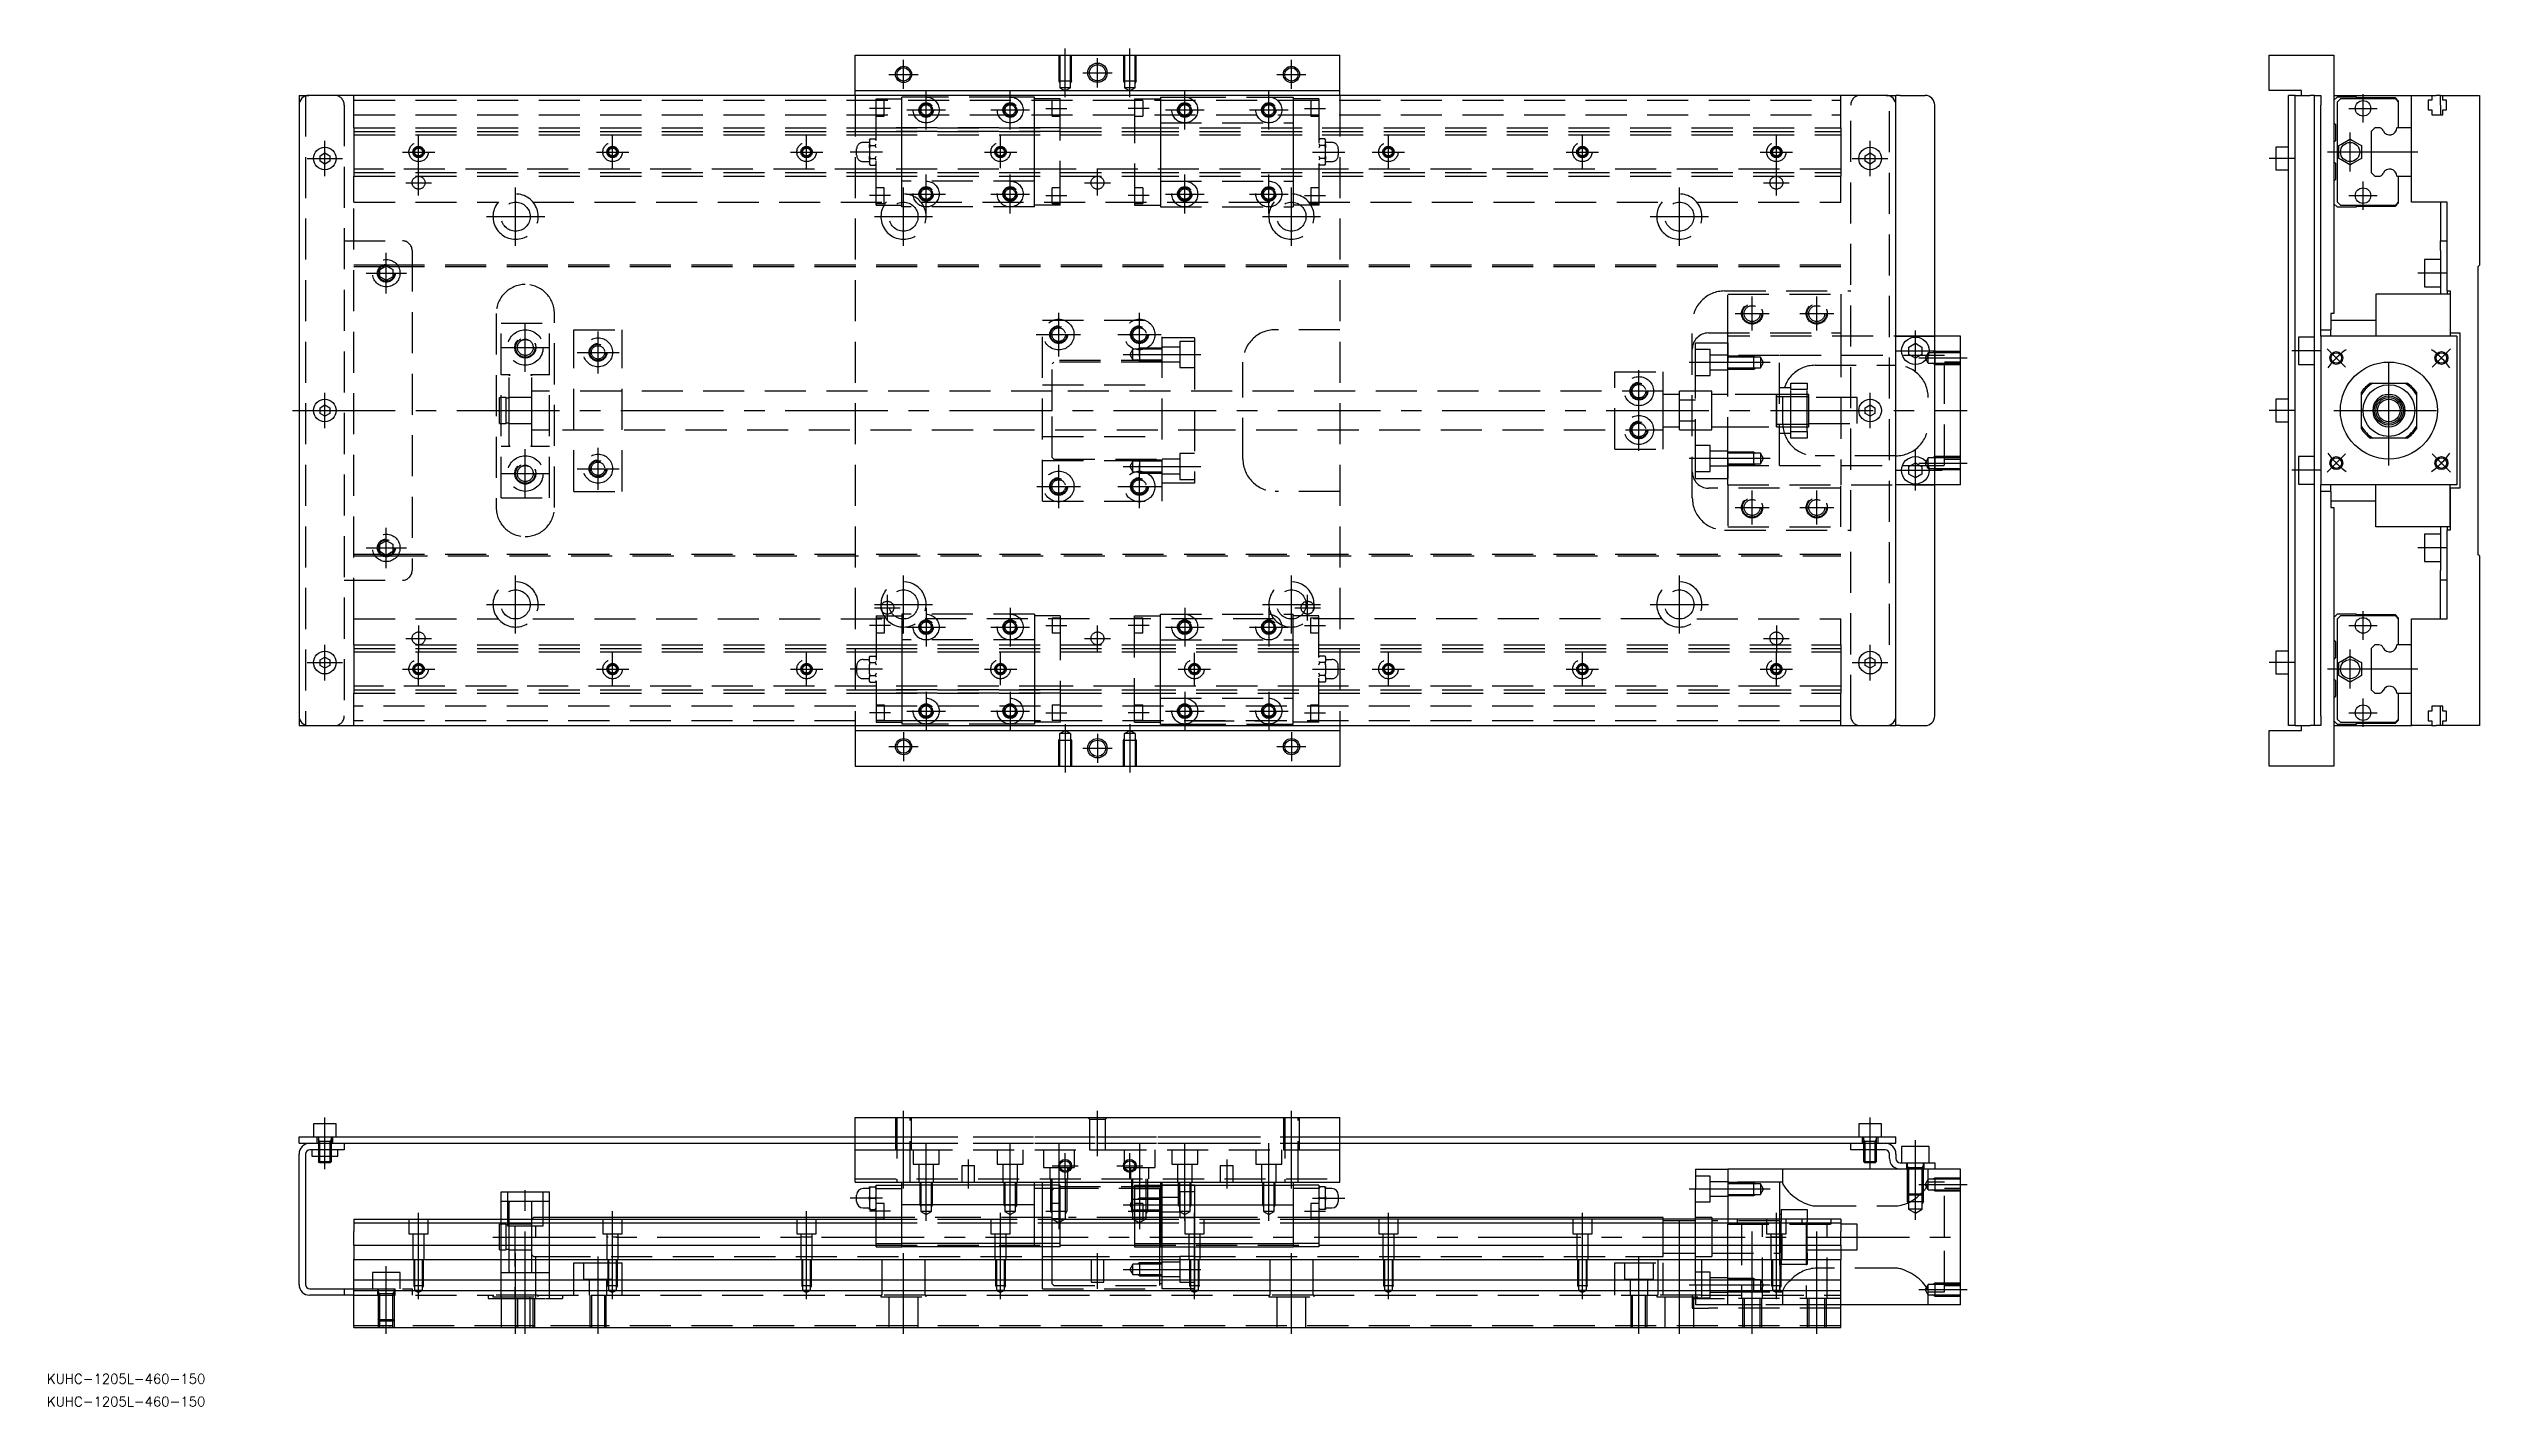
# Model space of a CAD drawing. Extents: x -94 to 657, y -24 to 396.
import ezdxf

# ---------------------------------------------------------------- set-up
doc = ezdxf.new("R2010")
doc.units = 0
doc.linetypes.add('CENTER', pattern=[50.8, 31.75, -6.35, 6.35, -6.35])
doc.linetypes.add('DASHED', pattern=[19.05, 12.7, -6.35])
doc.layers.get('0').update_dxf_attribs({"linetype": 'CONTINUOUS'})
doc.layers.add('CENTER', color=1, linetype='CENTER')
doc.styles.get("Standard").update_dxf_attribs({"font": 'txt.shx', "height": 3, "bigfont": 'bigfont.shx'})

msp = doc.modelspace()

# ---------------------------------------------------------------- texts
at = {"color": 7, "linetype": 'CONTINUOUS'}
for p in [(-94.97, -17.38), (-94.97, -24.41)]:
    msp.add_text('KUHC-1205L-460-150', height=3, dxfattribs=at).set_placement(p)

# ---------------------------------------------------------------- linework, layer by layer
at = {"color": 7, "linetype": 'CONTINUOUS'}
for p, q in [((155, 382.74), (155, 393.74)), ((155, 393.74), (305, 393.74)), ((305, 382.74), (305, 393.74)), ((592.48, 382.74), (592.48, 393.74)), ((592.48, 393.74), (612.48, 393.74)), ((612.48, 393.74), (612.48, 313.74)), ((-17, 381.24), (-14, 381.24)), ((-17, 381.24), (-17, 378.24)), ((-17, 378.24), (-17, 189.24)), ((474, 381.24), (-14, 381.24)), ((155, 382.74), (305, 382.74)), ((155, 381.24), (155, 382.74)), ((305, 381.24), (305, 382.74)), ((474, 381.24), (477, 381.24)), ((478.33, 381.24), (477, 381.24)), ((477, 378.24), (477, 381.24)), ((477, 189.24), (477, 378.24)), ((478.33, 381.24), (486, 381.24)), ((489, 189.24), (489, 378.24)), ((602.48, 382.74), (592.48, 382.74)), ((598.48, 378.24), (598.48, 381.24)), ((600.48, 381.24), (598.48, 381.24)), ((598.48, 189.24), (598.48, 380.24)), ((600.48, 381.24), (603.81, 381.24)), ((600.48, 378.24), (600.48, 381.24)), ((600.48, 189.24), (600.48, 378.24)), ((602.48, 381.24), (602.48, 382.74)), ((603.81, 381.24), (605.15, 381.24)), ((606.48, 381.24), (605.15, 381.24)), ((606.48, 381.24), (608.48, 381.24)), ((606.48, 378.24), (606.48, 381.24)), ((606.48, 189.24), (606.48, 378.24)), ((608.48, 381.24), (608.48, 378.24)), ((608.48, 306.74), (608.48, 378.24)), ((612.48, 381.24), (636.48, 381.24)), ((613.47, 380.74), (612.48, 379.75)), ((619.48, 380.74), (613.47, 380.74)), ((614.47, 380.19), (613.48, 379.2)), ((613.48, 379.2), (613.48, 348.28)), ((631.48, 380.19), (614.47, 380.19)), ((619.48, 380.49), (619.48, 380.74)), ((631.48, 380.49), (619.48, 380.49)), ((632.48, 379.49), (631.48, 380.49)), ((632.48, 379.19), (631.48, 380.19)), ((632.48, 379.19), (632.48, 379.49)), ((632.48, 371.24), (632.48, 379.19)), ((636.48, 371.24), (636.48, 381.24)), ((636.48, 381.24), (642.78, 381.24)), ((641.63, 379.74), (641.63, 376.74)), ((642.78, 379.74), (641.63, 379.74)), ((641.63, 376.74), (642.78, 376.74)), ((642.78, 381.24), (644.15, 381.24)), ((642.78, 381.24), (642.78, 379.74)), ((642.78, 376.74), (642.78, 375.24)), ((645.48, 381.24), (644.15, 381.24)), ((645.48, 378.24), (645.48, 381.24)), ((645.48, 381.24), (646.18, 381.24)), ((645.48, 378.24), (645.48, 375.24)), ((646.18, 381.24), (657.48, 381.24)), ((646.18, 379.74), (646.18, 381.24)), ((647.33, 379.74), (646.18, 379.74)), ((646.18, 376.74), (647.33, 376.74)), ((646.18, 375.24), (646.18, 376.74)), ((647.33, 376.74), (647.33, 379.74)), ((657.48, 381.24), (657.48, 328.74)), ((612.48, 372.74), (612.98, 372.24)), ((612.98, 372.24), (612.98, 367.24)), ((625.1, 371.24), (623.98, 370.11)), ((623.98, 370.11), (623.98, 357.36)), ((626.39, 371.24), (625.1, 371.24)), ((636.48, 371.24), (631.97, 371.24)), ((636.48, 356.24), (636.48, 371.24)), ((636.48, 356.24), (636.48, 371.24)), ((642.78, 375.24), (646.18, 375.24)), ((-10.5, 362.6), (-9, 363.47)), ((-10.5, 360.87), (-10.5, 362.6)), ((-9, 363.47), (-7.5, 362.6)), ((-7.5, 362.6), (-7.5, 360.87)), ((467.5, 362.6), (469, 363.47)), ((467.5, 360.87), (467.5, 362.6)), ((469, 363.47), (470.5, 362.6)), ((470.5, 362.6), (470.5, 360.87)), ((598.48, 365.24), (594.48, 365.24)), ((594.48, 365.24), (594.48, 361.74)), ((594.48, 361.74), (594.48, 358.24)), ((612.98, 367.24), (612.48, 366.74)), ((613.98, 365.75), (614.58, 366.09)), ((613.98, 365.07), (613.98, 365.75)), ((613.98, 362.4), (613.98, 365.07)), ((613.98, 361.72), (613.98, 362.4)), ((614.58, 361.38), (613.98, 361.72)), ((614.58, 366.09), (616.89, 367.43)), ((616.89, 360.04), (614.58, 361.38)), ((616.89, 367.43), (617.48, 367.77)), ((617.48, 367.77), (618.07, 367.43)), ((618.07, 367.43), (620.38, 366.09)), ((620.38, 361.38), (618.07, 360.04)), ((620.38, 366.09), (620.97, 365.75)), ((620.97, 361.72), (620.38, 361.38)), ((620.97, 365.75), (620.97, 365.07)), ((620.97, 365.07), (620.97, 362.4)), ((620.97, 362.4), (620.97, 361.72)), ((-9, 360), (-10.5, 360.87)), ((-7.5, 360.87), (-9, 360)), ((469, 360), (467.5, 360.87)), ((470.5, 360.87), (469, 360)), ((594.48, 358.24), (598.48, 358.24)), ((612.48, 360.74), (612.98, 360.24)), ((612.98, 355.24), (612.48, 354.74)), ((612.98, 360.24), (612.98, 355.24)), ((617.48, 359.7), (616.89, 360.04)), ((618.07, 360.04), (617.48, 359.7)), ((623.98, 357.36), (625.1, 356.24)), ((625.1, 356.24), (626.39, 356.24)), ((631.97, 356.24), (636.48, 356.24)), ((632.48, 348.28), (632.48, 356.24)), ((636.48, 348.24), (636.48, 356.24)), ((612.48, 347.73), (613.47, 346.74)), ((613.47, 346.74), (619.48, 346.74)), ((613.48, 348.28), (614.47, 347.29)), ((614.47, 347.29), (631.48, 347.29)), ((619.48, 346.99), (631.48, 346.99)), ((619.48, 346.74), (619.48, 346.99)), ((631.48, 347.29), (632.48, 348.28)), ((631.48, 346.99), (632.48, 347.98)), ((632.48, 347.98), (632.48, 348.28)), ((647.48, 348.24), (636.48, 348.24)), ((645.48, 348.24), (645.48, 336.24)), ((647.48, 320.74), (647.48, 348.24)), ((645.48, 333.24), (645.48, 336.24)), ((645.48, 336.24), (647.48, 336.24)), ((645.48, 333.24), (645.48, 319.74)), ((645.48, 330.49), (640.48, 330.49)), ((640.48, 330.49), (640.48, 326.24)), ((640.48, 326.24), (640.48, 321.99)), ((656.98, 328.24), (657.48, 328.74)), ((656.98, 328.24), (656.98, 239.24)), ((625.48, 319.74), (625.48, 306.74)), ((648.48, 319.74), (625.48, 319.74)), ((640.48, 321.99), (645.48, 321.99)), ((647.48, 320.74), (647.48, 319.74)), ((647.48, 320.74), (648.48, 320.74)), ((648.48, 320.74), (648.48, 319.74)), ((648.48, 319.74), (648.48, 307.74)), ((648.48, 319.74), (648.48, 307.74)), ((608.48, 308.74), (611.48, 308.74)), ((611.48, 313.74), (611.48, 308.74)), ((612.48, 313.74), (611.48, 313.74)), ((611.48, 311.74), (625.48, 311.74)), ((611.48, 306.74), (611.48, 308.74)), ((481, 303.39), (483, 304.54)), ((481, 301.08), (481, 303.39)), ((483, 299.93), (481, 301.08)), ((483, 304.54), (485, 303.39)), ((485, 301.08), (483, 299.93)), ((485, 303.39), (485, 301.08)), ((497, 306.74), (489, 306.74)), ((497, 260.74), (497, 306.74)), ((606.48, 306.49), (601.48, 306.49)), ((601.48, 306.49), (601.48, 302.24)), ((601.48, 302.24), (601.48, 297.99)), ((650.48, 306.74), (608.48, 306.74)), ((608.48, 306.74), (608.48, 260.74)), ((648.48, 307.74), (651.48, 307.74)), ((648.48, 307.74), (648.48, 306.74)), ((650.48, 306.74), (650.48, 260.74)), ((651.48, 307.74), (651.48, 259.74)), ((601.48, 297.99), (606.48, 297.99)), ((598.48, 287.24), (594.48, 287.24)), ((594.48, 287.24), (594.48, 283.74)), ((620.98, 288.65), (620.98, 289.41)), ((620.98, 278.82), (620.98, 288.65)), ((623.81, 292.24), (624.57, 292.24)), ((624.57, 292.24), (634.39, 292.24)), ((634.39, 292.24), (635.15, 292.24)), ((637.98, 289.41), (637.98, 288.65)), ((637.98, 288.65), (637.98, 278.82)), ((-10.5, 284.6), (-9, 285.47)), ((-10.5, 282.87), (-10.5, 284.6)), ((-9, 282), (-10.5, 282.87)), ((-9, 285.47), (-7.5, 284.6)), ((-7.5, 282.87), (-9, 282)), ((-7.5, 284.6), (-7.5, 282.87)), ((467.5, 284.6), (469, 285.47)), ((467.5, 282.87), (467.5, 284.6)), ((469, 282), (467.5, 282.87)), ((469, 285.47), (470.5, 284.6)), ((470.5, 282.87), (469, 282)), ((470.5, 284.6), (470.5, 282.87)), ((594.48, 283.74), (594.48, 280.24)), ((594.48, 280.24), (598.48, 280.24)), ((620.98, 278.07), (620.98, 278.82)), ((637.98, 278.82), (637.98, 278.07)), ((624.57, 275.24), (623.81, 275.24)), ((634.39, 275.24), (624.57, 275.24)), ((635.15, 275.24), (634.39, 275.24)), ((481, 266.39), (483, 267.54)), ((481, 264.08), (481, 266.39)), ((483, 262.93), (481, 264.08)), ((483, 267.54), (485, 266.39)), ((485, 264.08), (483, 262.93)), ((485, 266.39), (485, 264.08)), ((606.48, 269.49), (601.48, 269.49)), ((601.48, 269.49), (601.48, 265.24)), ((601.48, 265.24), (601.48, 260.99)), ((497, 260.74), (489, 260.74)), ((601.48, 260.99), (606.48, 260.99)), ((608.48, 189.24), (608.48, 260.74)), ((650.48, 260.74), (608.48, 260.74)), ((611.48, 258.74), (608.48, 258.74)), ((611.48, 258.74), (611.48, 260.74)), ((611.48, 258.74), (611.48, 253.74)), ((625.48, 255.74), (611.48, 255.74)), ((625.48, 247.74), (625.48, 260.74)), ((648.48, 259.74), (648.48, 260.74)), ((648.48, 259.74), (648.48, 247.74)), ((648.48, 247.74), (648.48, 259.74)), ((651.48, 259.74), (648.48, 259.74)), ((611.48, 253.74), (612.48, 253.74)), ((612.48, 253.74), (612.48, 173.74)), ((648.48, 247.74), (625.48, 247.74)), ((645.48, 245.49), (640.48, 245.49)), ((640.48, 245.49), (640.48, 241.24)), ((640.48, 241.24), (640.48, 236.99)), ((645.48, 247.74), (645.48, 234.24)), ((647.48, 247.74), (647.48, 246.74)), ((647.48, 219.24), (647.48, 246.74)), ((648.48, 246.74), (647.48, 246.74)), ((648.48, 247.74), (648.48, 246.74)), ((640.48, 236.99), (645.48, 236.99)), ((645.48, 231.24), (645.48, 234.24)), ((657.48, 238.74), (656.98, 239.24)), ((657.48, 238.74), (657.48, 186.24)), ((645.48, 219.24), (645.48, 231.24)), ((647.48, 231.24), (645.48, 231.24)), ((613.47, 220.74), (612.48, 219.75)), ((619.48, 220.74), (613.47, 220.74)), ((614.47, 220.19), (613.48, 219.2)), ((613.48, 219.2), (613.48, 188.28)), ((631.48, 220.19), (614.47, 220.19)), ((619.48, 220.49), (619.48, 220.74)), ((631.48, 220.49), (619.48, 220.49)), ((632.48, 219.49), (631.48, 220.49)), ((632.48, 219.19), (631.48, 220.19)), ((632.48, 219.19), (632.48, 219.49)), ((632.48, 211.24), (632.48, 219.19)), ((636.48, 211.24), (636.48, 219.24)), ((636.48, 219.24), (647.48, 219.24)), ((612.48, 212.74), (612.98, 212.24)), ((612.98, 212.24), (612.98, 207.24)), ((625.1, 211.24), (623.98, 210.11)), ((626.39, 211.24), (625.1, 211.24)), ((636.48, 211.24), (631.97, 211.24)), ((636.48, 196.24), (636.48, 211.24)), ((636.48, 196.24), (636.48, 211.24)), ((-10.5, 206.6), (-9, 207.47)), ((-10.5, 204.87), (-10.5, 206.6)), ((-9, 204), (-10.5, 204.87)), ((-9, 207.47), (-7.5, 206.6)), ((-7.5, 204.87), (-9, 204)), ((-7.5, 206.6), (-7.5, 204.87)), ((467.5, 206.6), (469, 207.47)), ((467.5, 204.87), (467.5, 206.6)), ((469, 204), (467.5, 204.87)), ((469, 207.47), (470.5, 206.6)), ((470.5, 204.87), (469, 204)), ((470.5, 206.6), (470.5, 204.87)), ((598.48, 209.24), (594.48, 209.24)), ((594.48, 209.24), (594.48, 205.74)), ((594.48, 205.74), (594.48, 202.24)), ((612.98, 207.24), (612.48, 206.74)), ((613.98, 205.75), (614.58, 206.09)), ((613.98, 205.07), (613.98, 205.75)), ((613.98, 202.4), (613.98, 205.07)), ((614.58, 206.09), (616.89, 207.43)), ((616.89, 207.43), (617.48, 207.77)), ((617.48, 207.77), (618.07, 207.43)), ((618.07, 207.43), (620.38, 206.09)), ((620.38, 206.09), (620.97, 205.75)), ((620.97, 205.75), (620.97, 205.07)), ((620.97, 205.07), (620.97, 202.4)), ((623.98, 210.11), (623.98, 197.36)), ((594.48, 202.24), (598.48, 202.24)), ((612.48, 200.74), (612.98, 200.24)), ((612.98, 200.24), (612.98, 195.24)), ((613.98, 201.72), (613.98, 202.4)), ((614.58, 201.38), (613.98, 201.72)), ((616.89, 200.04), (614.58, 201.38)), ((617.48, 199.7), (616.89, 200.04)), ((618.07, 200.04), (617.48, 199.7)), ((620.38, 201.38), (618.07, 200.04)), ((620.97, 201.72), (620.38, 201.38)), ((620.97, 202.4), (620.97, 201.72)), ((623.98, 197.36), (625.1, 196.24)), ((625.1, 196.24), (626.39, 196.24)), ((631.97, 196.24), (636.48, 196.24)), ((632.48, 188.28), (632.48, 196.24)), ((636.48, 186.24), (636.48, 196.24)), ((-17, 189.24), (-17, 186.24)), ((477, 186.24), (477, 189.24)), ((598.48, 186.24), (598.48, 189.24)), ((600.48, 186.24), (600.48, 189.24)), ((606.48, 186.24), (606.48, 189.24)), ((608.48, 189.24), (608.48, 186.24)), ((612.98, 195.24), (612.48, 194.74)), ((613.48, 188.28), (614.47, 187.29)), ((631.48, 187.29), (632.48, 188.28)), ((632.48, 187.98), (632.48, 188.28)), ((641.63, 190.74), (641.63, 187.74)), ((642.78, 190.74), (641.63, 190.74)), ((646.18, 192.24), (642.78, 192.24)), ((642.78, 192.24), (642.78, 190.74)), ((645.48, 189.24), (645.48, 192.24)), ((645.48, 186.24), (645.48, 189.24)), ((646.18, 190.74), (646.18, 192.24)), ((647.33, 190.74), (646.18, 190.74)), ((647.33, 187.74), (647.33, 190.74)), ((-17, 186.24), (-14, 186.24)), ((-14, 186.24), (474, 186.24)), ((155, 186.24), (155, 184.74)), ((155, 184.74), (155, 173.74)), ((155, 184.74), (305, 184.74)), ((305, 186.24), (305, 184.74)), ((305, 184.74), (305, 173.74)), ((474, 186.24), (477, 186.24)), ((478.33, 186.24), (477, 186.24)), ((478.33, 186.24), (486, 186.24)), ((592.48, 184.74), (602.48, 184.74)), ((592.48, 173.74), (592.48, 184.74)), ((600.48, 186.24), (598.48, 186.24)), ((600.48, 186.24), (603.81, 186.24)), ((602.48, 184.74), (602.48, 186.24)), ((603.81, 186.24), (605.15, 186.24)), ((606.48, 186.24), (605.15, 186.24)), ((608.48, 186.24), (606.48, 186.24)), ((612.48, 187.73), (613.47, 186.74)), ((612.48, 186.24), (636.48, 186.24)), ((613.47, 186.74), (619.48, 186.74)), ((614.47, 187.29), (631.48, 187.29)), ((619.48, 186.99), (631.48, 186.99)), ((619.48, 186.74), (619.48, 186.99)), ((631.48, 186.99), (632.48, 187.98)), ((642.78, 186.24), (636.48, 186.24)), ((641.63, 187.74), (642.78, 187.74)), ((642.78, 187.74), (642.78, 186.24)), ((642.78, 186.24), (644.15, 186.24)), ((645.48, 186.24), (644.15, 186.24)), ((646.18, 186.24), (645.48, 186.24)), ((646.18, 187.74), (647.33, 187.74)), ((646.18, 186.24), (646.18, 187.74)), ((657.48, 186.24), (646.18, 186.24)), ((155, 173.74), (305, 173.74)), ((612.48, 173.74), (592.48, 173.74)), ((-12.5, 63), (-12.5, 59)), ((-5.5, 63), (-12.5, 63)), ((-5.5, 59), (-5.5, 63)), ((155, 65), (305, 65)), ((155, 45), (155, 65)), ((305, 45), (305, 65)), ((472.5, 63), (465.5, 63)), ((465.5, 63), (465.5, 59)), ((472.5, 59), (472.5, 63)), ((-17, 59), (-14, 59)), ((-17, 57), (-17, 59)), ((-17, 57), (-14, 57)), ((-17, 13.33), (-17, 53.67)), ((-15, 53.67), (-15, 13.33)), ((-14, 59), (155, 59)), ((-14, 57), (-13.67, 57)), ((-13.67, 57), (-6, 57)), ((-13.67, 57), (-6, 57)), ((-6, 55), (-13.67, 55)), ((-13, 55), (-13, 53)), ((-13, 53), (-5, 53)), ((-11, 53), (-11, 51.38)), ((-7, 51.38), (-7, 53)), ((-6, 57), (155, 57)), ((-3, 55), (-6, 55)), ((-5, 53), (-5, 55)), ((-3, 57), (-3, 55)), ((305, 59), (474, 59)), ((305, 57), (466, 57)), ((463, 55), (463, 57)), ((466, 55), (463, 55)), ((466, 57), (473.67, 57)), ((466, 57), (473.67, 57)), ((473.67, 55), (466, 55)), ((467, 55), (467, 51.38)), ((471, 51.38), (471, 55)), ((473.67, 57), (474, 57)), ((474, 59), (477, 59)), ((474, 57), (477, 57)), ((475, 52.33), (475, 53.67)), ((477, 57), (477, 59)), ((477, 53.67), (477, 52.33)), ((487.25, 56), (478.75, 56)), ((478.75, 56), (478.75, 51)), ((487.25, 51), (487.25, 56)), ((-11, 51.38), (-7, 51.38)), ((-10.62, 51), (-11, 51.38)), ((-7.38, 51), (-10.62, 51)), ((-7.38, 51), (-7, 51.38)), ((415, 49), (415, 42.75)), ((415, 49), (415.34, 49)), ((415.34, 49), (424.66, 49)), ((424.66, 49), (425, 49)), ((425, 49), (425, 33.5)), ((478.33, 49), (425, 49)), ((467, 51.38), (471, 51.38)), ((467.38, 51), (467, 51.38)), ((470.62, 51), (467.38, 51)), ((470.62, 51), (471, 51.38)), ((478.33, 51), (486, 51)), ((486, 49), (478.33, 49)), ((486, 51), (489, 51)), ((489, 49), (486, 49)), ((489, 51), (489, 49)), ((497, 49), (489, 49)), ((497, 7), (497, 49)), ((45.5, 42), (60.5, 42)), ((45.5, 33.5), (45.5, 42)), ((60.5, 33.5), (60.5, 42)), ((155, 45), (305, 45)), ((155.5, 40), (155.5, 40.97)), ((155.5, 39.03), (155.5, 40)), ((159.43, 42.97), (157.5, 42.97)), ((159.43, 42.9), (159.43, 43.49)), ((159.43, 43.49), (159.72, 43.49)), ((159.72, 43.49), (159.43, 42.9)), ((159.43, 42.9), (159.43, 40.59)), ((159.43, 40.59), (159.72, 40)), ((159.43, 39.41), (159.43, 40.59)), ((159.72, 40), (159.43, 39.41)), ((159.43, 39.41), (159.43, 37.1)), ((159.72, 43.49), (161.19, 43.49)), ((159.72, 40), (161.19, 40)), ((161.19, 43.49), (161.5, 43.49)), ((161.45, 42.97), (161.19, 43.49)), ((161.19, 40), (161.5, 40.64)), ((161.5, 39.36), (161.19, 40)), ((161.5, 42.85), (161.45, 42.97)), ((161.5, 44), (169.5, 44)), ((161.5, 43.01), (161.5, 44)), ((161.5, 26), (161.5, 43.01)), ((161.5, 43.01), (169.5, 43.01)), ((169.5, 44.01), (169.5, 45)), ((169.5, 38), (169.5, 44.01)), ((210.5, 44.01), (169.5, 44.01)), ((210.5, 38), (169.5, 38)), ((169.5, 26), (169.5, 38)), ((210.5, 44.01), (210.5, 45)), ((210.5, 38), (210.5, 44.01)), ((218.5, 44), (210.5, 44)), ((218.5, 43.01), (210.5, 43.01)), ((210.5, 26), (210.5, 38)), ((213, 44), (213, 45)), ((218.5, 43.01), (218.5, 44)), ((218.5, 26), (218.5, 43.01)), ((241.5, 44), (249.5, 44)), ((241.5, 44), (241.5, 43.01)), ((241.5, 43.01), (241.5, 26)), ((241.5, 43.01), (249.5, 43.01)), ((249.5, 45), (249.5, 44.01)), ((249.5, 44.01), (249.5, 38)), ((249.5, 44.01), (290.5, 44.01)), ((249.5, 38), (290.5, 38)), ((249.5, 38), (249.5, 26)), ((250, 33.5), (250, 45)), ((259.5, 44), (250, 44)), ((290.5, 45), (290.5, 44.01)), ((290.5, 44.01), (290.5, 38)), ((298.5, 44), (290.5, 44)), ((298.5, 43.01), (290.5, 43.01)), ((290.5, 38), (290.5, 26)), ((298.5, 44), (298.5, 43.01)), ((298.5, 43.49), (298.81, 43.49)), ((298.5, 43.01), (298.5, 26)), ((298.55, 42.97), (298.5, 42.85)), ((298.5, 40.64), (298.81, 40)), ((298.81, 40), (298.5, 39.36)), ((298.81, 43.49), (298.55, 42.97)), ((300.28, 43.49), (298.81, 43.49)), ((300.28, 40), (298.81, 40)), ((300.28, 43.49), (300.57, 43.49)), ((300.57, 42.9), (300.28, 43.49)), ((300.28, 40), (300.57, 40.59)), ((300.57, 39.41), (300.28, 40)), ((300.57, 43.49), (300.57, 42.9)), ((302.5, 42.97), (300.57, 42.97)), ((300.57, 40.59), (300.57, 42.9)), ((300.57, 40.59), (300.57, 39.41)), ((300.57, 37.1), (300.57, 39.41)), ((304.5, 40.97), (304.5, 39.03)), ((415, 33.5), (415, 42.75)), ((0, 33.5), (161.5, 33.5)), ((0, 33.5), (0, 32.38)), ((0, 32.38), (161.5, 32.38)), ((0, 32.38), (0, 31.09)), ((0, 31.09), (0, 29.72)), ((161.5, 34), (60.5, 34)), ((157.5, 37.03), (159.43, 37.03)), ((159.43, 36.5), (159.43, 37.1)), ((159.43, 37.1), (159.72, 36.5)), ((159.72, 36.5), (159.43, 36.5)), ((159.72, 36.5), (161.19, 36.5)), ((161.19, 36.5), (161.5, 37.15)), ((161.5, 36.5), (161.19, 36.5)), ((218.5, 33.5), (241.5, 33.5)), ((218.5, 32.38), (241.5, 32.38)), ((298.5, 37.15), (298.81, 36.5)), ((298.81, 36.5), (298.5, 36.5)), ((405, 34), (298.5, 34)), ((460, 33.5), (298.5, 33.5)), ((298.5, 32.38), (460, 32.38)), ((300.28, 36.5), (298.81, 36.5)), ((300.28, 36.5), (300.57, 37.1)), ((300.57, 36.5), (300.28, 36.5)), ((300.57, 37.1), (300.57, 36.5)), ((300.57, 37.03), (302.5, 37.03)), ((405, 33.5), (405, 34)), ((460, 33.5), (460, 32.38)), ((460, 32.38), (460, 31.09)), ((460, 31.09), (460, 29.72)), ((0, 25.51), (0, 29.72)), ((0, 25.51), (161.5, 25.51)), ((0, 25.51), (0, 21)), ((161.5, 25), (161.5, 26)), ((161.5, 26), (169.5, 26)), ((161.5, 25), (169.5, 25)), ((210.5, 26), (169.5, 26)), ((169.5, 25), (169.5, 26)), ((210.5, 25), (169.5, 25)), ((218.5, 26), (210.5, 26)), ((210.5, 25), (210.5, 26)), ((218.5, 25), (210.5, 25)), ((218.5, 25), (218.5, 26)), ((218.5, 25.5), (241.5, 25.5)), ((241.5, 26), (249.5, 26)), ((241.5, 26), (241.5, 25)), ((241.5, 25), (249.5, 25)), ((249.5, 26), (290.5, 26)), ((249.5, 26), (249.5, 25)), ((249.5, 25), (290.5, 25)), ((298.5, 26), (290.5, 26)), ((290.5, 26), (290.5, 25)), ((298.5, 25), (290.5, 25)), ((298.5, 26), (298.5, 25)), ((298.5, 25.5), (460, 25.51)), ((460, 25.51), (460, 29.72)), ((460, 25.51), (460, 21)), ((0, 21), (460, 21)), ((0, 14.7), (0, 21)), ((460, 14.7), (460, 21)), ((-13.67, 12), (-6, 12)), ((-6, 10), (-13.67, 10)), ((-6, 12), (-3, 12)), ((-3, 10), (-6, 10)), ((-3, 12), (-3, 10)), ((-3, 12), (0, 12)), ((0, 10), (-3, 10)), ((460, 14.7), (0, 14.7)), ((0, 11.3), (0, 14.7)), ((460, 11.3), (0, 11.3)), ((0, 0), (0, 11.3)), ((460, 11.3), (460, 14.7)), ((460, 0), (460, 11.3)), ((0, 0), (460, 0)), ((497, 7), (460, 7))]:
    msp.add_line(p, q, dxfattribs=at)
at = {"color": 3, "linetype": 'DASHED'}
for p, q in [((218, 393.74), (218, 385.74)), ((218.38, 393.74), (218.38, 385.74)), ((221.62, 385.74), (221.62, 393.74)), ((222, 385.74), (222, 393.74)), ((238, 393.74), (238, 385.74)), ((238.38, 393.74), (238.38, 385.74)), ((241.62, 385.74), (241.62, 393.74)), ((242, 385.74), (242, 393.74)), ((218, 385.74), (218.38, 385.08)), ((218, 385.74), (220, 385.74)), ((218.38, 385.74), (218.38, 383.64)), ((221.62, 383.64), (218.38, 383.64)), ((218.38, 383.64), (220, 382.7)), ((220, 385.74), (222, 385.74)), ((221.62, 383.64), (220, 382.7)), ((221.62, 383.64), (221.62, 385.74)), ((222, 385.74), (221.62, 385.08)), ((238, 385.74), (238.38, 385.08)), ((238, 385.74), (240, 385.74)), ((238.38, 385.74), (238.38, 383.64)), ((241.62, 383.64), (238.38, 383.64)), ((238.38, 383.64), (240, 382.7)), ((240, 385.74), (242, 385.74)), ((241.62, 383.64), (240, 382.7)), ((241.62, 383.64), (241.62, 385.74)), ((242, 385.74), (241.62, 385.08)), ((-15, 381.24), (-15, 186.24)), ((-3, 378.24), (-3, 189.24)), ((0, 371.24), (0, 381.24)), ((0, 379.74), (460, 379.74)), ((155, 381.24), (155, 186.24)), ((161.5, 380.19), (169.5, 380.19)), ((161.5, 379.2), (161.5, 380.19)), ((164, 379.64), (161.5, 379.64)), ((161.5, 348.28), (161.5, 379.2)), ((164, 374.84), (164, 379.64)), ((177, 380.74), (169.5, 380.74)), ((169.5, 379.75), (169.5, 380.74)), ((169.5, 372.74), (169.5, 379.75)), ((203, 380.74), (177, 380.74)), ((210.5, 380.74), (203, 380.74)), ((210.5, 379.75), (210.5, 380.74)), ((218.5, 380.19), (210.5, 380.19)), ((210.5, 372.74), (210.5, 379.75)), ((216, 374.84), (216, 379.64)), ((218.5, 379.64), (216, 379.64)), ((218.5, 379.2), (218.5, 380.19)), ((218.5, 348.28), (218.5, 379.2)), ((241.5, 380.19), (249.5, 380.19)), ((241.5, 380.19), (241.5, 379.2)), ((244, 379.64), (241.5, 379.64)), ((241.5, 379.2), (241.5, 348.28)), ((244, 379.64), (244, 374.84)), ((249.5, 380.74), (257, 380.74)), ((249.5, 380.74), (249.5, 379.75)), ((249.5, 379.75), (249.5, 372.74)), ((257, 380.74), (283, 380.74)), ((283, 380.74), (290.5, 380.74)), ((290.5, 380.74), (290.5, 379.75)), ((298.5, 380.19), (290.5, 380.19)), ((290.5, 379.75), (290.5, 372.74)), ((296, 379.64), (296, 374.84)), ((298.5, 379.64), (296, 379.64)), ((298.5, 380.19), (298.5, 379.2)), ((298.5, 379.2), (298.5, 348.28)), ((305, 381.24), (305, 186.24)), ((460, 371.24), (460, 381.24)), ((463, 189.24), (463, 378.24)), ((475, 211.24), (475, 381.24)), ((0, 375.24), (460, 375.24)), ((0, 371.24), (161.5, 371.24)), ((0, 371.24), (0, 370.11)), ((0, 370.11), (161.5, 370.11)), ((0, 370.11), (0, 357.36)), ((0, 369.04), (161.5, 369.04)), ((161.5, 374.84), (164, 374.84)), ((161.5, 371.24), (218.5, 371.24)), ((218.5, 371.24), (161.5, 371.24)), ((218.5, 371.24), (161.5, 371.24)), ((161.5, 371.24), (218.5, 371.24)), ((161.5, 370.11), (218.5, 370.11)), ((218.5, 370.11), (161.5, 370.11)), ((161.5, 369.04), (218.5, 369.04)), ((161.5, 369.04), (218.5, 369.04)), ((169.5, 372.24), (169.5, 372.74)), ((169.5, 367.24), (169.5, 372.24)), ((210.5, 372.24), (210.5, 372.74)), ((210.5, 367.24), (210.5, 372.24)), ((216, 374.84), (218.5, 374.84)), ((218.5, 371.24), (242.5, 371.24)), ((218.5, 370.11), (242.5, 370.11)), ((218.5, 369.04), (242.5, 369.04)), ((241.5, 374.84), (244, 374.84)), ((242.5, 371.24), (299.5, 371.24)), ((242.5, 371.24), (299.5, 371.24)), ((242.5, 370.11), (299.5, 370.11)), ((242.5, 370.11), (299.5, 370.11)), ((242.5, 369.04), (299.5, 369.04)), ((242.5, 369.04), (299.5, 369.04)), ((249.5, 372.74), (290.5, 372.74)), ((249.5, 372.74), (249.5, 372.24)), ((249.5, 372.24), (249.5, 367.24)), ((290.5, 372.74), (290.5, 372.24)), ((290.5, 372.24), (290.5, 367.24)), ((296, 374.84), (298.5, 374.84)), ((299.5, 371.24), (460, 371.24)), ((299.5, 370.11), (460, 370.11)), ((299.5, 369.04), (460, 369.04)), ((460, 371.24), (460, 370.11)), ((460, 370.11), (460, 357.36)), ((155.5, 362.77), (155.5, 364.71)), ((159.43, 366.71), (157.5, 366.71)), ((159.72, 367.77), (159.43, 367.43)), ((159.72, 367.77), (159.43, 367.48)), ((159.43, 367.43), (159.43, 367.48)), ((159.43, 367.43), (159.43, 366.09)), ((159.43, 366.09), (159.72, 365.75)), ((159.43, 365.07), (159.43, 366.09)), ((159.72, 365.75), (159.43, 365.07)), ((159.43, 365.07), (159.43, 362.4)), ((159.43, 361.38), (159.43, 362.4)), ((159.43, 362.4), (159.72, 361.72)), ((159.72, 361.72), (159.43, 361.38)), ((159.43, 361.38), (159.43, 360.04)), ((159.72, 367.77), (161.19, 367.77)), ((159.72, 365.75), (161.19, 365.75)), ((159.72, 361.72), (161.19, 361.72)), ((161.5, 367.4), (161.19, 367.77)), ((161.5, 367.46), (161.19, 367.77)), ((161.19, 365.75), (161.5, 366.12)), ((161.5, 365.01), (161.19, 365.75)), ((161.19, 361.72), (161.5, 362.46)), ((161.5, 361.35), (161.19, 361.72)), ((169.5, 366.74), (169.5, 367.24)), ((169.5, 360.74), (169.5, 366.74)), ((210.5, 366.74), (210.5, 367.24)), ((210.5, 360.74), (210.5, 366.74)), ((249.5, 367.24), (249.5, 366.74)), ((249.5, 366.74), (249.5, 360.74)), ((290.5, 367.24), (290.5, 366.74)), ((290.5, 366.74), (290.5, 360.74)), ((298.81, 367.77), (298.5, 367.4)), ((298.81, 367.77), (298.5, 367.46)), ((298.5, 366.12), (298.81, 365.75)), ((298.81, 365.75), (298.5, 365.01)), ((298.5, 362.46), (298.81, 361.72)), ((298.81, 361.72), (298.5, 361.35)), ((300.28, 367.77), (298.81, 367.77)), ((300.28, 365.75), (298.81, 365.75)), ((300.28, 361.72), (298.81, 361.72)), ((300.57, 367.43), (300.28, 367.77)), ((300.57, 367.48), (300.28, 367.77)), ((300.28, 365.75), (300.57, 366.09)), ((300.57, 365.07), (300.28, 365.75)), ((300.28, 361.72), (300.57, 362.4)), ((300.57, 361.38), (300.28, 361.72)), ((300.57, 367.48), (300.57, 367.43)), ((300.57, 366.09), (300.57, 367.43)), ((302.5, 366.71), (300.57, 366.71)), ((300.57, 366.09), (300.57, 365.07)), ((300.57, 362.4), (300.57, 365.07)), ((300.57, 362.4), (300.57, 361.38)), ((300.57, 360.04), (300.57, 361.38)), ((304.5, 364.71), (304.5, 362.77)), ((161.5, 358.44), (0, 358.44)), ((0, 357.36), (161.5, 357.36)), ((0, 357.36), (0, 356.24)), ((0, 356.24), (161.5, 356.24)), ((0, 348.24), (0, 356.24)), ((157.5, 360.77), (159.43, 360.77)), ((159.43, 360.04), (159.72, 359.7)), ((159.43, 359.99), (159.43, 360.04)), ((159.43, 359.99), (159.72, 359.7)), ((159.72, 359.7), (161.19, 359.7)), ((161.19, 359.7), (161.5, 360.07)), ((161.19, 359.7), (161.5, 360.01)), ((218.5, 358.44), (161.5, 358.44)), ((218.5, 358.44), (161.5, 358.44)), ((161.5, 357.36), (218.5, 357.36)), ((161.5, 356.24), (218.5, 356.24)), ((169.5, 360.24), (169.5, 360.74)), ((169.5, 355.24), (169.5, 360.24)), ((169.5, 354.74), (169.5, 355.24)), ((210.5, 354.74), (169.5, 354.74)), ((169.5, 347.73), (169.5, 354.74)), ((210.5, 360.24), (210.5, 360.74)), ((210.5, 355.24), (210.5, 360.24)), ((210.5, 354.74), (210.5, 355.24)), ((210.5, 347.73), (210.5, 354.74)), ((242.5, 358.44), (218.5, 358.44)), ((218.5, 357.36), (242.5, 357.36)), ((218.5, 356.24), (242.5, 356.24)), ((299.5, 358.44), (242.5, 358.44)), ((299.5, 358.44), (242.5, 358.44)), ((242.5, 357.36), (299.5, 357.36)), ((242.5, 356.24), (299.5, 356.24)), ((249.5, 360.74), (249.5, 360.24)), ((249.5, 360.24), (249.5, 355.24)), ((249.5, 355.24), (249.5, 354.74)), ((249.5, 354.74), (290.5, 354.74)), ((249.5, 354.74), (249.5, 347.73)), ((290.5, 360.74), (290.5, 360.24)), ((290.5, 360.24), (290.5, 355.24)), ((290.5, 355.24), (290.5, 354.74)), ((290.5, 354.74), (290.5, 347.73)), ((298.5, 360.07), (298.81, 359.7)), ((298.5, 360.01), (298.81, 359.7)), ((300.28, 359.7), (298.81, 359.7)), ((460, 358.44), (299.5, 358.44)), ((299.5, 357.36), (460, 357.36)), ((299.5, 356.24), (460, 356.24)), ((300.28, 359.7), (300.57, 360.04)), ((300.28, 359.7), (300.57, 359.99)), ((300.57, 360.77), (302.5, 360.77)), ((300.57, 360.04), (300.57, 359.99)), ((460, 357.36), (460, 356.24)), ((460, 348.24), (460, 356.24)), ((0, 348.24), (44.64, 348.24)), ((0, 219.24), (0, 348.24)), ((55.36, 348.24), (164.64, 348.24)), ((164, 352.64), (161.5, 352.64)), ((161.5, 347.29), (161.5, 348.28)), ((161.5, 347.84), (164, 347.84)), ((161.5, 347.29), (169.5, 347.29)), ((164, 347.84), (164, 352.64)), ((169.5, 346.74), (169.5, 347.73)), ((210.5, 346.74), (169.5, 346.74)), ((175.36, 348.24), (284.64, 348.24)), ((210.5, 346.74), (210.5, 347.73)), ((218.5, 347.29), (210.5, 347.29)), ((216, 347.84), (216, 352.64)), ((218.5, 352.64), (216, 352.64)), ((216, 347.84), (218.5, 347.84)), ((218.5, 347.29), (218.5, 348.28)), ((244, 352.64), (241.5, 352.64)), ((241.5, 348.28), (241.5, 347.29)), ((241.5, 347.84), (244, 347.84)), ((241.5, 347.29), (249.5, 347.29)), ((244, 352.64), (244, 347.84)), ((249.5, 347.73), (249.5, 346.74)), ((249.5, 346.74), (290.5, 346.74)), ((290.5, 347.73), (290.5, 346.74)), ((298.5, 347.29), (290.5, 347.29)), ((295.36, 348.24), (404.64, 348.24)), ((296, 352.64), (296, 347.84)), ((298.5, 352.64), (296, 352.64)), ((296, 347.84), (298.5, 347.84)), ((298.5, 348.28), (298.5, 347.29)), ((415.36, 348.24), (460, 348.24)), ((-3, 336.24), (15, 336.24)), ((18, 333.24), (18, 234.24)), ((10, 328.74), (0, 328.74)), ((9.36, 328.24), (0, 328.24)), ((8, 327.39), (10, 328.54)), ((8, 325.08), (8, 327.39)), ((10, 323.93), (8, 325.08)), ((460, 328.74), (10, 328.74)), ((10, 328.54), (12, 327.39)), ((12, 325.08), (10, 323.93)), ((460, 328.24), (10.64, 328.24)), ((12, 327.39), (12, 325.08)), ((424, 320.74), (463, 320.74)), ((425, 306.74), (425, 319.74)), ((425, 319.74), (463, 319.74)), ((460, 319.74), (460, 306.74)), ((44, 313.74), (44, 253.74)), ((45.5, 256.74), (45.5, 310.74)), ((45.5, 310.74), (60.5, 310.74)), ((60.5, 256.74), (60.5, 310.74)), ((62, 253.74), (62, 313.74)), ((68, 258.74), (68, 308.74)), ((68, 308.74), (83, 308.74)), ((83, 258.74), (83, 308.74)), ((213, 311.74), (250, 311.74)), ((213, 255.74), (213, 311.74)), ((250, 255.74), (250, 311.74)), ((305, 308.74), (285, 308.74)), ((414, 256.74), (414, 310.74)), ((240.9, 302.68), (239.96, 301.06)), ((239.96, 301.06), (240.9, 299.43)), ((245.5, 302.68), (240.9, 302.68)), ((240.9, 299.43), (240.9, 302.68)), ((243, 303.06), (242.34, 302.68)), ((245.85, 303.06), (243, 303.06)), ((243, 303.06), (243, 299.06)), ((250, 302.68), (245.5, 302.68)), ((250, 303.06), (245.85, 303.06)), ((250, 303.06), (245.85, 303.06)), ((260, 306.24), (250, 306.24)), ((260, 306.24), (250, 306.24)), ((255.5, 303.31), (250, 303.31)), ((255.5, 305.06), (255.5, 297.06)), ((260, 305.06), (255.5, 305.06)), ((260, 306.24), (260, 302.94)), ((260, 302.94), (260, 264.53)), ((415, 304.74), (425, 304.74)), ((415, 299.07), (415, 304.74)), ((419.5, 302.58), (415, 302.58)), ((419, 307.74), (460, 307.74)), ((419.5, 294.58), (419.5, 302.58)), ((425, 300.83), (419.5, 300.83)), ((489, 306.74), (425, 306.74)), ((425, 298.48), (425, 306.74)), ((425, 304.74), (425, 298.48)), ((460, 306.74), (460, 260.74)), ((477, 306.74), (489, 306.74)), ((487, 301.62), (486.06, 300)), ((487, 298.38), (487, 301.62)), ((489, 301.62), (487, 301.62)), ((489, 302), (488.34, 301.62)), ((497, 302), (489, 302)), ((489, 302), (489, 298)), ((489, 302), (489, 298)), ((497, 301.62), (489, 301.62)), ((48.3, 294.74), (45.5, 294.74)), ((48, 281.27), (48, 294.44)), ((60.5, 294.74), (54.7, 294.74)), ((55, 281.27), (55, 294.44)), ((250, 299.24), (213, 299.24)), ((216.5, 298.74), (216, 298.24)), ((216, 283.74), (216, 298.24)), ((250, 298.74), (216.5, 298.74)), ((240.9, 299.43), (245.5, 299.43)), ((243, 299.06), (242.34, 299.43)), ((243, 299.06), (250, 299.06)), ((245.5, 299.43), (250, 299.43)), ((245.85, 299.06), (250, 299.06)), ((250, 298.81), (255.5, 298.81)), ((255.5, 297.06), (260, 297.06)), ((275, 268.74), (275, 298.74)), ((390, 295.74), (405, 295.74)), ((390, 271.74), (390, 295.74)), ((405, 289.74), (405, 295.74)), ((415, 268.41), (415, 299.07)), ((415, 294.58), (419.5, 294.58)), ((419.5, 296.33), (425, 296.33)), ((441, 300.74), (425, 300.74)), ((431.15, 300.58), (425, 300.58)), ((431.15, 300.58), (425, 300.58)), ((431.5, 300.23), (425, 300.23)), ((425, 268.99), (425, 298.48)), ((425, 268.99), (425, 298.48)), ((425, 296.93), (431.5, 296.93)), ((425, 296.58), (431.15, 296.58)), ((425, 296.58), (431.15, 296.58)), ((433, 300.58), (431.15, 300.58)), ((431.15, 296.58), (433, 296.58)), ((433, 300.23), (431.5, 300.23)), ((431.5, 296.93), (433, 296.93)), ((433, 296.58), (433, 300.58)), ((433, 300.58), (433.61, 300.23)), ((435.1, 300.23), (433, 300.23)), ((433, 296.93), (435.1, 296.93)), ((433, 296.58), (433.61, 296.93)), ((435.1, 300.23), (435.1, 298.58)), ((436.05, 298.58), (435.1, 300.23)), ((435.1, 298.58), (435.1, 296.93)), ((435.1, 296.93), (436.05, 298.58)), ((492, 300.74), (441, 300.74)), ((441, 266.74), (441, 300.74)), ((452, 297.74), (477, 297.74)), ((487, 298.38), (486.06, 300)), ((487, 298.38), (489, 298.38)), ((489, 298), (488.34, 298.38)), ((489, 298.38), (497, 298.38)), ((489, 298), (497, 298)), ((492, 266.74), (492, 300.74)), ((497, 298.74), (492, 298.74)), ((45, 287.74), (45.5, 287.74)), ((45, 283.74), (45, 287.74)), ((47.1, 287.74), (45.5, 287.74)), ((47.1, 279.74), (47.1, 287.74)), ((48, 287.54), (47.1, 287.54)), ((48.3, 287.74), (48, 287.74)), ((55, 287.74), (48.3, 287.74)), ((55, 287.74), (48.3, 287.74)), ((60.5, 289.74), (55, 289.74)), ((216, 289.74), (64.5, 289.74)), ((213, 291.74), (250, 291.74)), ((405, 289.74), (216, 289.74)), ((405, 283.74), (405, 289.74)), ((410, 288.74), (405, 288.74)), ((420, 289.74), (410, 289.74)), ((410, 287.05), (410, 289.74)), ((410, 287.05), (415, 287.05)), ((410, 283.74), (410, 287.05)), ((420, 283.74), (420, 289.74)), ((425, 288.74), (420, 288.74)), ((440.01, 288.74), (425, 288.74)), ((440, 278.74), (440, 288.74)), ((440, 287.99), (440, 288.74)), ((440, 288.17), (440, 288.74)), ((440, 288.74), (440, 288.17)), ((441, 288.74), (440, 288.74)), ((440, 288.17), (440, 279.3)), ((440, 287.99), (440, 279.49)), ((441, 287.99), (440, 287.99)), ((442.46, 290.74), (441, 290.74)), ((442.05, 288.74), (441, 288.74)), ((442, 287.99), (441, 287.99)), ((444.5, 287.99), (442, 287.99)), ((442, 279.74), (442, 287.74)), ((444.5, 288.74), (442.05, 288.74)), ((444.5, 290.74), (442.46, 290.74)), ((444.5, 290.24), (444.5, 292.24)), ((444.5, 292.24), (449.5, 292.24)), ((444.5, 277.24), (444.5, 290.24)), ((449.5, 290.24), (444.5, 290.24)), ((449.5, 288.74), (444.5, 288.74)), ((449.5, 287.99), (444.5, 287.99)), ((449.5, 292.24), (449.5, 290.24)), ((449.5, 277.24), (449.5, 290.24)), ((450, 288.74), (449.5, 288.74)), ((450, 287.99), (449.5, 287.99)), ((450, 283.74), (450, 288.74)), ((465, 287.74), (450, 287.74)), ((465, 283.74), (465, 287.74)), ((45, 279.74), (45, 283.74)), ((45, 279.74), (45.5, 279.74)), ((45.5, 279.74), (47.1, 279.74)), ((47.1, 279.94), (48, 279.94)), ((48, 273.04), (48, 281.27)), ((48, 279.74), (48.3, 279.74)), ((48.3, 279.74), (55, 279.74)), ((48.3, 279.74), (55, 279.74)), ((55, 273.04), (55, 281.27)), ((216, 269.24), (216, 283.74)), ((405, 277.74), (405, 283.74)), ((405, 278.74), (410, 278.74)), ((410, 280.42), (410, 283.74)), ((415, 280.42), (410, 280.42)), ((410, 277.74), (410, 280.42)), ((420, 277.74), (420, 283.74)), ((420, 278.74), (425, 278.74)), ((425, 278.74), (440.01, 278.74)), ((440, 278.74), (440, 279.49)), ((440, 279.49), (441, 279.49)), ((440, 278.74), (440, 279.3)), ((440, 279.3), (440, 278.74)), ((440, 278.74), (441, 278.74)), ((441, 279.49), (442, 279.49)), ((441, 278.74), (442.05, 278.74)), ((442, 279.49), (444.5, 279.49)), ((442.05, 278.74), (444.5, 278.74)), ((444.5, 279.49), (449.5, 279.49)), ((444.5, 278.74), (449.5, 278.74)), ((449.5, 279.49), (450, 279.49)), ((449.5, 278.74), (450, 278.74)), ((450, 278.74), (450, 283.74)), ((450, 279.74), (465, 279.74)), ((465, 279.74), (465, 283.74)), ((45.5, 272.74), (48.3, 272.74)), ((54.7, 272.74), (60.5, 272.74)), ((55, 277.74), (60.5, 277.74)), ((64.5, 277.74), (260, 277.74)), ((213, 275.74), (250, 275.74)), ((260, 277.74), (405, 277.74)), ((390, 271.74), (405, 271.74)), ((405, 271.74), (405, 277.74)), ((410, 277.74), (420, 277.74)), ((419.5, 272.89), (415, 272.89)), ((419.5, 264.89), (419.5, 272.89)), ((425, 271.14), (419.5, 271.14)), ((431.15, 270.89), (425, 270.89)), ((431.15, 270.89), (425, 270.89)), ((433, 270.89), (431.15, 270.89)), ((433, 266.89), (433, 270.89)), ((433, 270.89), (433.61, 270.54)), ((441, 276.74), (442.46, 276.74)), ((442.46, 276.74), (444.5, 276.74)), ((444.5, 275.24), (444.5, 277.24)), ((444.5, 277.24), (449.5, 277.24)), ((449.5, 275.24), (444.5, 275.24)), ((449.5, 277.24), (449.5, 275.24)), ((213, 268.24), (250, 268.24)), ((216, 269.24), (216.5, 268.74)), ((216.5, 268.74), (250, 268.74)), ((240.9, 268.04), (239.96, 266.41)), ((239.96, 266.41), (240.9, 264.79)), ((245.5, 268.04), (240.9, 268.04)), ((240.9, 264.79), (240.9, 268.04)), ((240.9, 264.79), (245.5, 264.79)), ((243, 268.41), (242.34, 268.04)), ((243, 264.41), (242.34, 264.79)), ((245.85, 268.41), (243, 268.41)), ((243, 268.41), (243, 264.41)), ((243, 264.41), (250, 264.41)), ((250, 268.04), (245.5, 268.04)), ((245.5, 264.79), (250, 264.79)), ((250, 268.41), (245.85, 268.41)), ((250, 268.41), (245.85, 268.41)), ((245.85, 264.41), (250, 264.41)), ((255.5, 268.66), (250, 268.66)), ((250, 264.16), (255.5, 264.16)), ((255.5, 270.41), (255.5, 262.41)), ((260, 270.41), (255.5, 270.41)), ((260, 264.53), (260, 261.24)), ((415, 262.74), (415, 268.41)), ((415, 264.89), (419.5, 264.89)), ((419.5, 266.64), (425, 266.64)), ((431.5, 270.54), (425, 270.54)), ((425, 268.99), (425, 262.74)), ((425, 260.74), (425, 268.99)), ((425, 267.24), (431.5, 267.24)), ((425, 266.89), (431.15, 266.89)), ((425, 266.89), (431.15, 266.89)), ((425, 266.74), (441, 266.74)), ((431.15, 266.89), (433, 266.89)), ((433, 270.54), (431.5, 270.54)), ((431.5, 267.24), (433, 267.24)), ((435.1, 270.54), (433, 270.54)), ((433, 267.24), (435.1, 267.24)), ((433, 266.89), (433.61, 267.24)), ((435.1, 270.54), (435.1, 268.89)), ((436.05, 268.89), (435.1, 270.54)), ((435.1, 268.89), (435.1, 267.24)), ((435.1, 267.24), (436.05, 268.89)), ((441, 266.74), (492, 266.74)), ((477, 269.74), (452, 269.74)), ((487, 269.09), (486.06, 267.47)), ((487, 265.85), (486.06, 267.47)), ((487, 265.85), (487, 269.09)), ((489, 269.09), (487, 269.09)), ((487, 265.85), (489, 265.85)), ((489, 269.47), (488.34, 269.09)), ((489, 265.47), (488.34, 265.85)), ((497, 269.47), (489, 269.47)), ((489, 269.47), (489, 265.47)), ((489, 269.47), (489, 265.47)), ((497, 269.09), (489, 269.09)), ((489, 265.85), (497, 265.85)), ((489, 265.47), (497, 265.47)), ((492, 268.74), (497, 268.74)), ((45.5, 256.74), (60.5, 256.74)), ((68, 258.74), (83, 258.74)), ((213, 255.74), (250, 255.74)), ((260, 261.24), (250, 261.24)), ((255.5, 262.41), (260, 262.41)), ((305, 258.74), (285, 258.74)), ((415, 262.74), (425, 262.74)), ((460, 259.74), (419, 259.74)), ((425, 260.74), (489, 260.74)), ((425, 260.74), (425, 247.74)), ((460, 247.74), (460, 260.74)), ((489, 260.74), (477, 260.74)), ((8, 242.39), (10, 243.54)), ((8, 240.08), (8, 242.39)), ((10, 243.54), (12, 242.39)), ((12, 242.39), (12, 240.08)), ((424, 246.74), (463, 246.74)), ((425, 247.74), (463, 247.74)), ((9.36, 239.24), (0, 239.24)), ((0, 238.74), (10, 238.74)), ((10, 238.93), (8, 240.08)), ((12, 240.08), (10, 238.93)), ((10, 238.74), (460, 238.74)), ((460, 239.24), (10.64, 239.24)), ((-3, 231.24), (15, 231.24)), ((0, 219.24), (44.64, 219.24)), ((0, 211.24), (0, 219.24)), ((55.36, 219.24), (164.64, 219.24)), ((161.5, 220.19), (169.5, 220.19)), ((161.5, 220.19), (161.5, 219.2)), ((161.5, 219.64), (164, 219.64)), ((161.5, 219.2), (161.5, 188.28)), ((164, 219.64), (164, 214.84)), ((210.5, 220.74), (169.5, 220.74)), ((169.5, 220.74), (169.5, 219.75)), ((169.5, 219.75), (169.5, 212.74)), ((284.64, 219.24), (175.36, 219.24)), ((210.5, 220.74), (210.5, 219.75)), ((218.5, 220.19), (210.5, 220.19)), ((210.5, 219.75), (210.5, 212.74)), ((216, 219.64), (216, 214.84)), ((216, 219.64), (218.5, 219.64)), ((218.5, 220.19), (218.5, 219.2)), ((218.5, 219.2), (218.5, 188.28)), ((241.5, 220.19), (249.5, 220.19)), ((241.5, 219.2), (241.5, 220.19)), ((241.5, 219.64), (244, 219.64)), ((241.5, 188.28), (241.5, 219.2)), ((244, 214.84), (244, 219.64)), ((249.5, 220.74), (290.5, 220.74)), ((249.5, 219.75), (249.5, 220.74)), ((249.5, 212.74), (249.5, 219.75)), ((290.5, 219.75), (290.5, 220.74)), ((298.5, 220.19), (290.5, 220.19)), ((290.5, 212.74), (290.5, 219.75)), ((404.64, 219.24), (295.36, 219.24)), ((296, 214.84), (296, 219.64)), ((296, 219.64), (298.5, 219.64)), ((298.5, 219.2), (298.5, 220.19)), ((298.5, 188.28), (298.5, 219.2)), ((415.36, 219.24), (460, 219.24)), ((460, 211.24), (460, 219.24)), ((0, 211.24), (161.5, 211.24)), ((0, 211.24), (0, 210.11)), ((164, 214.84), (161.5, 214.84)), ((161.5, 211.24), (218.5, 211.24)), ((210.5, 212.74), (169.5, 212.74)), ((169.5, 212.74), (169.5, 212.24)), ((169.5, 212.24), (169.5, 207.24)), ((210.5, 212.74), (210.5, 212.24)), ((210.5, 212.24), (210.5, 207.24)), ((218.5, 214.84), (216, 214.84)), ((218.5, 211.24), (241.5, 211.24)), ((244, 214.84), (241.5, 214.84)), ((241.5, 211.24), (298.5, 211.24)), ((249.5, 212.74), (290.5, 212.74)), ((249.5, 212.24), (249.5, 212.74)), ((249.5, 207.24), (249.5, 212.24)), ((290.5, 212.24), (290.5, 212.74)), ((290.5, 207.24), (290.5, 212.24)), ((298.5, 214.84), (296, 214.84)), ((298.5, 211.24), (460, 211.24)), ((460, 211.24), (460, 210.11)), ((0, 210.11), (161.5, 210.11)), ((0, 210.11), (0, 197.36)), ((0, 209.04), (161.5, 209.04)), ((155.5, 204.71), (155.5, 202.77)), ((157.5, 206.71), (159.43, 206.71)), ((159.43, 207.48), (159.72, 207.77)), ((159.43, 207.43), (159.72, 207.77)), ((159.43, 207.48), (159.43, 207.43)), ((159.43, 206.09), (159.43, 207.43)), ((159.43, 206.09), (159.43, 205.07)), ((159.72, 205.75), (159.43, 206.09)), ((159.43, 205.07), (159.72, 205.75)), ((159.43, 202.4), (159.43, 205.07)), ((159.72, 207.77), (161.19, 207.77)), ((159.72, 205.75), (161.19, 205.75)), ((161.19, 207.77), (161.5, 207.46)), ((161.19, 207.77), (161.5, 207.4)), ((161.5, 206.12), (161.19, 205.75)), ((161.19, 205.75), (161.5, 205.01)), ((161.5, 210.11), (218.5, 210.11)), ((161.5, 209.04), (218.5, 209.04)), ((161.5, 209.04), (218.5, 209.04)), ((169.5, 207.24), (169.5, 206.74)), ((169.5, 206.74), (169.5, 200.74)), ((210.5, 207.24), (210.5, 206.74)), ((210.5, 206.74), (210.5, 200.74)), ((218.5, 210.11), (241.5, 210.11)), ((218.5, 209.04), (241.5, 209.04)), ((241.5, 210.11), (298.5, 210.11)), ((241.5, 209.04), (298.5, 209.04)), ((241.5, 209.04), (298.5, 209.04)), ((249.5, 206.74), (249.5, 207.24)), ((249.5, 200.74), (249.5, 206.74)), ((290.5, 206.74), (290.5, 207.24)), ((290.5, 200.74), (290.5, 206.74)), ((298.5, 210.11), (460, 210.11)), ((298.5, 209.04), (460, 209.04)), ((298.5, 207.4), (298.81, 207.77)), ((298.5, 207.46), (298.81, 207.77)), ((298.81, 205.75), (298.5, 206.12)), ((298.5, 205.01), (298.81, 205.75)), ((300.28, 207.77), (298.81, 207.77)), ((300.28, 205.75), (298.81, 205.75)), ((300.28, 207.77), (300.57, 207.43)), ((300.28, 207.77), (300.57, 207.48)), ((300.57, 206.09), (300.28, 205.75)), ((300.28, 205.75), (300.57, 205.07)), ((300.57, 207.43), (300.57, 207.48)), ((300.57, 207.43), (300.57, 206.09)), ((300.57, 206.71), (302.5, 206.71)), ((300.57, 205.07), (300.57, 206.09)), ((300.57, 205.07), (300.57, 202.4)), ((304.5, 202.77), (304.5, 204.71)), ((460, 210.11), (460, 197.36)), ((161.5, 198.44), (0, 198.44)), ((0, 197.36), (161.5, 197.36)), ((0, 197.36), (0, 196.24)), ((0, 196.24), (161.5, 196.24)), ((0, 186.24), (0, 196.24)), ((159.43, 200.77), (157.5, 200.77)), ((159.43, 202.4), (159.43, 201.38)), ((159.72, 201.72), (159.43, 202.4)), ((159.43, 201.38), (159.72, 201.72)), ((159.43, 200.04), (159.43, 201.38)), ((159.43, 200.04), (159.43, 199.99)), ((159.72, 199.7), (159.43, 200.04)), ((159.72, 199.7), (159.43, 199.99)), ((159.72, 201.72), (161.19, 201.72)), ((159.72, 199.7), (161.19, 199.7)), ((161.5, 202.46), (161.19, 201.72)), ((161.19, 201.72), (161.5, 201.35)), ((161.5, 200.07), (161.19, 199.7)), ((161.5, 200.01), (161.19, 199.7)), ((218.5, 198.44), (161.5, 198.44)), ((218.5, 198.44), (161.5, 198.44)), ((161.5, 197.36), (218.5, 197.36)), ((218.5, 197.36), (161.5, 197.36)), ((161.5, 196.24), (218.5, 196.24)), ((218.5, 196.24), (161.5, 196.24)), ((161.5, 196.24), (218.5, 196.24)), ((218.5, 196.24), (161.5, 196.24)), ((169.5, 200.74), (169.5, 200.24)), ((169.5, 200.24), (169.5, 195.24)), ((210.5, 200.74), (210.5, 200.24)), ((210.5, 200.24), (210.5, 195.24)), ((241.5, 198.44), (218.5, 198.44)), ((218.5, 197.36), (241.5, 197.36)), ((218.5, 196.24), (241.5, 196.24)), ((298.5, 198.44), (241.5, 198.44)), ((298.5, 198.44), (241.5, 198.44)), ((241.5, 197.36), (298.5, 197.36)), ((241.5, 197.36), (298.5, 197.36)), ((241.5, 196.24), (298.5, 196.24)), ((241.5, 196.24), (298.5, 196.24)), ((249.5, 200.24), (249.5, 200.74)), ((249.5, 195.24), (249.5, 200.24)), ((290.5, 200.24), (290.5, 200.74)), ((290.5, 195.24), (290.5, 200.24)), ((298.81, 201.72), (298.5, 202.46)), ((298.5, 201.35), (298.81, 201.72)), ((298.81, 199.7), (298.5, 200.07)), ((298.81, 199.7), (298.5, 200.01)), ((460, 198.44), (298.5, 198.44)), ((298.5, 197.36), (460, 197.36)), ((298.5, 196.24), (460, 196.24)), ((300.28, 201.72), (298.81, 201.72)), ((300.28, 199.7), (298.81, 199.7)), ((300.57, 202.4), (300.28, 201.72)), ((300.28, 201.72), (300.57, 201.38)), ((300.57, 200.04), (300.28, 199.7)), ((300.57, 199.99), (300.28, 199.7)), ((300.57, 201.38), (300.57, 202.4)), ((300.57, 201.38), (300.57, 200.04)), ((302.5, 200.77), (300.57, 200.77)), ((300.57, 199.99), (300.57, 200.04)), ((460, 197.36), (460, 196.24)), ((460, 186.24), (460, 196.24)), ((460, 192.24), (0, 192.24)), ((161.5, 192.64), (164, 192.64)), ((161.5, 188.28), (161.5, 187.29)), ((164, 192.64), (164, 187.84)), ((169.5, 195.24), (169.5, 194.74)), ((169.5, 194.74), (169.5, 187.73)), ((210.5, 195.24), (210.5, 194.74)), ((210.5, 194.74), (210.5, 187.73)), ((216, 192.64), (218.5, 192.64)), ((216, 192.64), (216, 187.84)), ((218.5, 188.28), (218.5, 187.29)), ((241.5, 192.64), (244, 192.64)), ((241.5, 187.29), (241.5, 188.28)), ((244, 187.84), (244, 192.64)), ((249.5, 194.74), (249.5, 195.24)), ((249.5, 194.74), (290.5, 194.74)), ((249.5, 187.73), (249.5, 194.74)), ((290.5, 194.74), (290.5, 195.24)), ((290.5, 187.73), (290.5, 194.74)), ((296, 192.64), (298.5, 192.64)), ((296, 187.84), (296, 192.64)), ((298.5, 187.29), (298.5, 188.28)), ((460, 187.74), (0, 187.74)), ((164, 187.84), (161.5, 187.84)), ((161.5, 187.29), (169.5, 187.29)), ((174.37, 187.73), (169.5, 187.73)), ((169.5, 187.73), (169.5, 186.74)), ((177, 186.74), (169.5, 186.74)), ((179.63, 187.73), (174.37, 187.73)), ((203, 186.74), (177, 186.74)), ((200.37, 187.73), (179.63, 187.73)), ((205.63, 187.73), (200.37, 187.73)), ((210.5, 186.74), (203, 186.74)), ((210.5, 187.73), (210.5, 186.74)), ((218.5, 187.29), (210.5, 187.29)), ((218.5, 187.84), (216, 187.84)), ((218, 181.74), (218.38, 182.39)), ((218, 173.74), (218, 181.74)), ((218, 181.74), (220, 181.74)), ((218.38, 183.84), (220, 184.77)), ((218.38, 181.74), (218.38, 183.84)), ((221.62, 183.84), (218.38, 183.84)), ((218.38, 173.74), (218.38, 181.74)), ((221.62, 183.84), (220, 184.77)), ((220, 181.74), (222, 181.74)), ((221.62, 183.84), (221.62, 181.74)), ((222, 181.74), (221.62, 182.39)), ((221.62, 181.74), (221.62, 173.74)), ((222, 181.74), (222, 173.74)), ((238, 181.74), (238.38, 182.39)), ((238, 181.74), (240, 181.74)), ((238, 173.74), (238, 181.74)), ((238.38, 183.84), (240, 184.77)), ((238.38, 181.74), (238.38, 183.84)), ((241.62, 183.84), (238.38, 183.84)), ((238.38, 173.74), (238.38, 181.74)), ((241.62, 183.84), (240, 184.77)), ((240, 181.74), (242, 181.74)), ((244, 187.84), (241.5, 187.84)), ((241.5, 187.29), (249.5, 187.29)), ((241.62, 183.84), (241.62, 181.74)), ((242, 181.74), (241.62, 182.39)), ((241.62, 181.74), (241.62, 173.74)), ((242, 181.74), (242, 173.74)), ((249.5, 186.74), (249.5, 187.73)), ((249.5, 186.74), (257, 186.74)), ((257, 186.74), (283, 186.74)), ((259.63, 187.73), (280.37, 187.73)), ((283, 186.74), (290.5, 186.74)), ((290.5, 186.74), (290.5, 187.73)), ((298.5, 187.29), (290.5, 187.29)), ((298.5, 187.84), (296, 187.84)), ((167.5, 65), (167.5, 55)), ((167.93, 65), (167.93, 45)), ((172.07, 45), (172.07, 65)), ((172.5, 55), (172.5, 65)), ((227.5, 64.5), (227, 65)), ((227.5, 64.5), (227.5, 55)), ((227.5, 64.5), (232.5, 64.5)), ((232.5, 64.5), (233, 65)), ((232.5, 55), (232.5, 64.5)), ((287.5, 65), (287.5, 55)), ((287.93, 65), (287.93, 45)), ((292.07, 45), (292.07, 65)), ((292.5, 55), (292.5, 65)), ((-11.5, 59), (-11.5, 57)), ((-11, 59), (-11, 57.6)), ((-10.62, 57.6), (-11, 58.26)), ((-7, 57.6), (-11, 57.6)), ((-7, 57.6), (-11, 57.6)), ((-11, 57.6), (-11, 57.59)), ((-11, 57.6), (-11, 57)), ((-11, 57.6), (-11, 57.6)), ((-9, 57.6), (-11, 57.6)), ((-11, 57), (-11, 55)), ((-11, 57), (-11, 55)), ((-11, 55), (-11, 53)), ((-11, 55), (-11, 53)), ((-10.62, 57.6), (-10.62, 57)), ((-10.62, 57), (-10.62, 55)), ((-10.62, 55), (-10.62, 53)), ((-7.38, 57.6), (-7, 58.26)), ((-7.38, 57), (-7.38, 57.6)), ((-7.38, 55), (-7.38, 57)), ((-7.38, 53), (-7.38, 55)), ((-7, 57.6), (-7, 59)), ((-7, 57.59), (-7, 57.6)), ((-7, 57.6), (-7, 57.6)), ((-7, 57), (-7, 57.6)), ((-7, 55), (-7, 57)), ((-7, 55), (-7, 57)), ((-7, 53), (-7, 55)), ((-7, 53), (-7, 55)), ((-6.5, 57), (-6.5, 59)), ((155, 59), (192.5, 59)), ((155, 59), (167.5, 59)), ((155, 57), (192.5, 57)), ((155, 57), (167.5, 57)), ((155, 55), (167.5, 55)), ((167.5, 59), (172.5, 59)), ((167.5, 57), (172.5, 57)), ((167.5, 55), (172.5, 55)), ((172.5, 59), (287.5, 59)), ((172.5, 57), (287.5, 57)), ((172.5, 55), (227.5, 55)), ((173, 55), (173, 50.5)), ((181, 50.5), (181, 55)), ((192.5, 59), (197.5, 59)), ((192.5, 57), (197.5, 57)), ((197.5, 59), (262.5, 59)), ((197.5, 57), (262.5, 57)), ((199, 55), (199, 50.5)), ((207, 50.5), (207, 55)), ((213.25, 55), (213.25, 49.5)), ((222.75, 55), (222.75, 49.5)), ((227.5, 55), (232.5, 55)), ((232.5, 55), (287.5, 55)), ((238.25, 55), (238.25, 49.5)), ((247.75, 55), (247.75, 49.5)), ((253, 55), (253, 50.5)), ((261, 50.5), (261, 55)), ((262.5, 59), (267.5, 59)), ((262.5, 57), (267.5, 57)), ((267.5, 59), (305, 59)), ((267.5, 57), (305, 57)), ((279, 55), (279, 50.5)), ((287, 50.5), (287, 55)), ((287.5, 59), (292.5, 59)), ((287.5, 57), (292.5, 57)), ((287.5, 55), (292.5, 55)), ((292.5, 59), (305, 59)), ((292.5, 57), (305, 57)), ((292.5, 55), (305, 55)), ((466.5, 59), (466.5, 57)), ((467, 59), (467, 57.6)), ((467.38, 57.6), (467, 58.26)), ((471, 57.6), (467, 57.6)), ((471, 57.6), (467, 57.6)), ((469, 57.6), (467, 57.6)), ((467, 57.6), (467, 57.6)), ((467, 57.6), (467, 57)), ((467, 57.6), (467, 57.59)), ((467, 57), (467, 55)), ((467, 57), (467, 55)), ((467.38, 57.6), (467.38, 57)), ((467.38, 57), (467.38, 55)), ((470.62, 57.6), (471, 58.26)), ((470.62, 57), (470.62, 57.6)), ((470.62, 55), (470.62, 57)), ((471, 57.6), (471, 59)), ((471, 57), (471, 57.6)), ((471, 57.6), (471, 57.6)), ((471, 57.59), (471, 57.6)), ((471, 55), (471, 57)), ((471, 55), (471, 57)), ((471.5, 57), (471.5, 59)), ((155, 46), (305, 46)), ((173, 50.5), (181, 50.5)), ((174.75, 50.5), (174.75, 45)), ((179.25, 45), (179.25, 50.5)), ((188, 50), (188, 45)), ((190, 50), (188, 50)), ((192, 50), (190, 50)), ((192, 45), (192, 50)), ((199, 50.5), (207, 50.5)), ((200.75, 50.5), (200.75, 45)), ((205.25, 45), (205.25, 50.5)), ((213.25, 49.5), (222.75, 49.5)), ((215.25, 49.5), (215.25, 46)), ((215.5, 46), (215.5, 36)), ((215.93, 33.6), (215.93, 46)), ((220.07, 33.6), (220.07, 46)), ((220.5, 46), (220.5, 36)), ((220.75, 49.5), (220.75, 46)), ((238.25, 49.5), (247.75, 49.5)), ((240.25, 49.5), (240.25, 46)), ((240.5, 46), (240.5, 36)), ((240.93, 33.6), (240.93, 46)), ((245.07, 33.6), (245.07, 46)), ((245.5, 46), (245.5, 36)), ((245.75, 49.5), (245.75, 46)), ((253, 50.5), (261, 50.5)), ((254.75, 50.5), (254.75, 45)), ((259.25, 45), (259.25, 50.5)), ((268, 50), (268, 45)), ((270, 50), (268, 50)), ((272, 50), (270, 50)), ((272, 45), (272, 50)), ((279, 50.5), (287, 50.5)), ((280.75, 50.5), (280.75, 45)), ((285.25, 45), (285.25, 50.5)), ((419.5, 46.85), (415, 46.85)), ((419.5, 38.85), (419.5, 46.85)), ((442, 44.52), (442, 49)), ((480.25, 51), (480.25, 49)), ((480.5, 51), (480.5, 49.4)), ((480.9, 49.4), (480.5, 50.09)), ((480.5, 49.4), (480.5, 49)), ((480.5, 49.4), (480.5, 49.4)), ((480.5, 49.4), (480.5, 49.39)), ((485.5, 49.4), (480.5, 49.4)), ((483, 49.4), (480.5, 49.4)), ((485.5, 49.4), (480.5, 49.4)), ((480.5, 49), (480.5, 39)), ((480.9, 49.4), (480.9, 49)), ((480.9, 49), (480.9, 41)), ((485.1, 49.4), (485.5, 50.09)), ((485.1, 49), (485.1, 49.4)), ((485.1, 41), (485.1, 49)), ((485.5, 49.4), (485.5, 51)), ((485.5, 49.4), (485.5, 49.4)), ((485.5, 49), (485.5, 49.4)), ((485.5, 49.39), (485.5, 49.4)), ((485.5, 41.4), (485.5, 49)), ((485.75, 49), (485.75, 51)), ((487, 45.88), (486.06, 44.26)), ((487, 45.88), (487, 49)), ((489, 45.88), (487, 45.88)), ((487, 42.64), (487, 45.88)), ((489, 46.26), (488.34, 45.88)), ((497, 46.26), (489, 46.26)), ((489, 46.26), (489, 42.26)), ((489, 46.26), (489, 42.26)), ((497, 45.88), (489, 45.88)), ((48.3, 39), (45.5, 39)), ((47.5, 42), (47.5, 31.5)), ((48, 38.41), (48, 38.7)), ((48, 33.5), (48, 38.41)), ((54.7, 39), (48.3, 39)), ((60.5, 39), (54.7, 39)), ((55, 38.41), (55, 38.7)), ((55, 33.5), (55, 38.41)), ((58.5, 31.5), (58.5, 42)), ((164, 38.4), (161.5, 38.4)), ((164, 36), (164, 38.4)), ((175, 45), (175, 40.85)), ((175, 45), (175, 40.85)), ((175, 40.85), (175, 38)), ((175, 38), (179, 38)), ((175, 38), (175.38, 37.34)), ((175.38, 45), (175.38, 40.5)), ((175.38, 40.5), (175.38, 35.9)), ((178.62, 40.5), (178.62, 45)), ((178.62, 35.9), (178.62, 40.5)), ((179, 38), (178.62, 37.34)), ((179, 40.85), (179, 45)), ((179, 40.85), (179, 45)), ((179, 38), (179, 40.85)), ((201, 45), (201, 40.85)), ((201, 45), (201, 40.85)), ((201, 40.85), (201, 38)), ((201, 38), (205, 38)), ((201, 38), (201.38, 37.34)), ((201.38, 45), (201.38, 40.5)), ((201.38, 40.5), (201.38, 35.9)), ((204.62, 40.5), (204.62, 45)), ((204.62, 35.9), (204.62, 40.5)), ((205, 38), (204.62, 37.34)), ((205, 40.85), (205, 45)), ((205, 40.85), (205, 45)), ((205, 38), (205, 40.85)), ((213, 33.5), (213, 44)), ((250, 43.5), (213, 43.5)), ((216.5, 43), (216, 42.5)), ((216, 38), (216, 42.5)), ((218.5, 38.4), (216, 38.4)), ((216, 36), (216, 38.4)), ((216, 36), (216, 38)), ((217.5, 43), (216.5, 43)), ((220.5, 43), (217.5, 43)), ((249.32, 43), (220.5, 43)), ((240.9, 39.62), (239.96, 38)), ((239.96, 38), (240.9, 36.38)), ((245.5, 39.62), (240.9, 39.62)), ((240.9, 36.38), (240.9, 39.62)), ((244, 38.4), (241.5, 38.4)), ((243, 40), (242.34, 39.62)), ((245.85, 40), (243, 40)), ((244, 38.4), (244, 33.6)), ((250, 39.62), (245.5, 39.62)), ((250, 40), (245.85, 40)), ((250, 40), (245.85, 40)), ((249.32, 36), (249.32, 43)), ((249.32, 42.4), (250, 42.4)), ((260, 44), (250, 44)), ((255.5, 40.25), (250, 40.25)), ((250, 33.5), (250, 38)), ((255, 45), (255, 40.85)), ((255, 45), (255, 40.85)), ((255, 40.85), (255, 38)), ((255, 38), (259, 38)), ((255, 38), (255.38, 37.34)), ((255.38, 45), (255.38, 40.5)), ((255.38, 40.5), (255.38, 35.9)), ((260, 42), (255.5, 42)), ((255.5, 42), (255.5, 34)), ((258.62, 40.5), (258.62, 45)), ((258.62, 35.9), (258.62, 40.5)), ((259, 38), (258.62, 37.34)), ((259, 40.85), (259, 45)), ((259, 40.85), (259, 45)), ((259, 38), (259, 40.85)), ((260, 44.01), (260, 38.9)), ((260, 38.9), (260, 38)), ((260, 38), (260, 25)), ((281, 45), (281, 40.85)), ((281, 45), (281, 40.85)), ((281, 40.85), (281, 38)), ((281, 38), (285, 38)), ((281, 38), (281.38, 37.34)), ((281.38, 45), (281.38, 40.5)), ((281.38, 40.5), (281.38, 35.9)), ((284.62, 40.5), (284.62, 45)), ((284.62, 35.9), (284.62, 40.5)), ((285, 38), (284.62, 37.34)), ((285, 40.85), (285, 45)), ((285, 40.85), (285, 45)), ((285, 38), (285, 40.85)), ((296, 38.4), (296, 33.6)), ((298.5, 38.4), (296, 38.4)), ((415, 38.85), (419.5, 38.85)), ((425, 45.1), (419.5, 45.1)), ((419.5, 40.6), (425, 40.6)), ((425.3, 45), (425, 45)), ((431.15, 44.85), (425, 44.85)), ((431.15, 44.85), (425, 44.85)), ((431.5, 44.5), (425, 44.5)), ((425, 41.2), (431.5, 41.2)), ((425, 40.85), (431.15, 40.85)), ((425, 40.85), (431.15, 40.85)), ((440.66, 45), (425.3, 45)), ((440.66, 45), (425.3, 45)), ((433, 44.85), (431.15, 44.85)), ((431.15, 40.85), (433, 40.85)), ((433, 44.5), (431.5, 44.5)), ((431.5, 41.2), (433, 41.2)), ((433, 40.85), (433, 44.85)), ((433, 44.85), (433.61, 44.5)), ((435.1, 44.5), (433, 44.5)), ((433, 41.2), (435.1, 41.2)), ((433, 40.85), (433.61, 41.2)), ((435.1, 44.5), (435.1, 42.85)), ((436.05, 42.85), (435.1, 44.5)), ((435.1, 42.85), (435.1, 41.2)), ((435.1, 41.2), (436.05, 42.85)), ((442, 45), (440.66, 45)), ((441, 45), (441, 33.5)), ((442, 44.52), (442.01, 44.42)), ((442.01, 44.42), (442.03, 44.3)), ((451.24, 37.69), (451.49, 37.66)), ((451.49, 37.66), (451.75, 37.65)), ((451.75, 37.65), (452, 37.64)), ((452, 37.64), (477, 37.64)), ((480.5, 41.4), (480.9, 41)), ((480.5, 41.4), (485.5, 41.4)), ((480.5, 39), (485.5, 39)), ((480.5, 39), (480.9, 38.31)), ((480.9, 41), (480.9, 39)), ((485.1, 41), (480.9, 41)), ((480.9, 39), (480.9, 36.57)), ((485.1, 41), (485.5, 41.4)), ((485.1, 39), (485.1, 41)), ((485.1, 36.57), (485.1, 39)), ((485.5, 39), (485.1, 38.31)), ((485.5, 39), (485.5, 41.4)), ((487, 42.64), (486.06, 44.26)), ((486.99, 44.41), (487, 44.52)), ((492, 45), (487, 45)), ((487, 42.64), (489, 42.64)), ((489, 42.26), (488.34, 42.64)), ((489, 42.64), (497, 42.64)), ((489, 42.26), (497, 42.26)), ((492, 28), (492, 45)), ((497, 43), (492, 43)), ((17, 33.5), (17, 29)), ((23, 29), (23, 33.5)), ((45, 24), (45, 32)), ((47.1, 32), (45, 32)), ((45.5, 21), (45.5, 33.5)), ((47.1, 24), (47.1, 32)), ((48, 31.8), (47.1, 31.8)), ((47.5, 31.5), (58.5, 31.5)), ((48, 21), (48, 33.5)), ((48.3, 32), (48, 32)), ((54.7, 32), (48.3, 32)), ((49.75, 31.5), (49.75, 9)), ((54.8, 32), (54.7, 32)), ((55.5, 34), (55, 33.5)), ((55, 21), (55, 33.5)), ((60.5, 34), (55.5, 34)), ((56.25, 9), (56.25, 31.5)), ((60.5, 21), (60.5, 33.5)), ((77, 33.5), (77, 29)), ((83, 29), (83, 33.5)), ((137, 33.5), (137, 29)), ((143, 29), (143, 33.5)), ((192.5, 34), (161.5, 34)), ((161.5, 33.6), (164, 33.6)), ((161.5, 33.5), (192.5, 33.5)), ((161.5, 32.38), (192.5, 32.38)), ((164, 33.6), (164, 36)), ((175.38, 35.9), (177, 34.96)), ((178.62, 35.9), (175.38, 35.9)), ((177, 34.96), (178.62, 35.9)), ((213, 34), (192.5, 34)), ((192.5, 33.5), (217.5, 33.5)), ((192.5, 32.38), (217.5, 32.38)), ((197, 33.5), (197, 29)), ((201.38, 35.9), (203, 34.96)), ((204.62, 35.9), (201.38, 35.9)), ((203, 34.96), (204.62, 35.9)), ((203, 29), (203, 33.5)), ((216, 34), (213, 34)), ((213, 25), (213, 33.5)), ((215.5, 36), (220.5, 36)), ((215.5, 36), (215.93, 35.25)), ((215.93, 33.6), (218, 32.41)), ((215.93, 33.6), (220.07, 33.6)), ((216, 33.5), (216, 36)), ((216, 33.6), (216, 36)), ((218.5, 33.6), (216, 33.6)), ((216, 25), (216, 33.5)), ((217.5, 33.5), (225.5, 33.5)), ((217.5, 32.38), (225.5, 32.38)), ((220.07, 33.6), (218, 32.41)), ((220.5, 36), (220.07, 35.25)), ((242.5, 34), (221, 34)), ((234.5, 33.5), (242.5, 33.5)), ((234.5, 32.38), (242.5, 32.38)), ((240.5, 36), (242.5, 36)), ((240.5, 36), (245.5, 36)), ((240.5, 36), (245.5, 36)), ((240.5, 36), (240.93, 35.25)), ((240.9, 36.38), (245.5, 36.38)), ((240.93, 33.6), (243, 32.41)), ((240.93, 33.6), (245.07, 33.6)), ((241.5, 33.6), (244, 33.6)), ((243, 36), (242.34, 36.38)), ((242.5, 36), (245.5, 36)), ((249.32, 34), (242.5, 34)), ((242.5, 33.5), (267.5, 33.5)), ((242.5, 32.38), (267.5, 32.38)), ((243, 36), (245.85, 36)), ((245.07, 33.6), (243, 32.41)), ((245.5, 36), (245.07, 35.25)), ((245.5, 36.38), (250, 36.38)), ((245.85, 36), (250, 36)), ((245.85, 36), (250, 36)), ((249.32, 33.5), (249.32, 36)), ((250, 34), (249.32, 34)), ((249.32, 25), (249.32, 33.5)), ((250, 35.75), (255.5, 35.75)), ((255, 34), (250, 34)), ((250, 25), (250, 33.5)), ((260, 34), (255, 34)), ((255.38, 35.9), (257, 34.96)), ((258.62, 35.9), (255.38, 35.9)), ((255.5, 34), (260, 34)), ((257, 34.96), (258.62, 35.9)), ((257, 33.5), (257, 29)), ((267.5, 34), (260, 34)), ((263, 29), (263, 33.5)), ((298.5, 34), (267.5, 34)), ((267.5, 33.5), (298.5, 33.5)), ((267.5, 32.38), (298.5, 32.38)), ((281.38, 35.9), (283, 34.96)), ((284.62, 35.9), (281.38, 35.9)), ((283, 34.96), (284.62, 35.9)), ((296, 33.6), (298.5, 33.6)), ((317, 33.5), (317, 29)), ((323, 29), (323, 33.5)), ((377, 33.5), (377, 29)), ((383, 29), (383, 33.5)), ((405, 22), (405, 33.5)), ((410, 33), (405, 33)), ((410, 23), (410, 33)), ((415, 33), (410, 33)), ((420, 34), (415, 34)), ((415, 21), (415, 33.5)), ((420, 34), (420, 22)), ((420.2, 33), (420.15, 33)), ((441, 33), (420.2, 33)), ((425, 33.5), (425, 32)), ((425, 32), (460, 32)), ((425, 21), (425, 32)), ((428, 32), (428, 33.5)), ((429.25, 32), (429.25, 9)), ((435.75, 9), (435.75, 32)), ((437, 33.5), (437, 29)), ((441.5, 35), (441, 35)), ((441, 33.5), (441, 32)), ((441, 32), (441, 11)), ((441.5, 36.5), (441.9, 36.5)), ((441.5, 36.5), (441.5, 33.5)), ((441.5, 33.5), (441.5, 32.91)), ((441.5, 32), (441.5, 32.91)), ((441.5, 23.09), (441.5, 32)), ((441.9, 36.5), (449.5, 36.5)), ((443, 29), (443, 33.5)), ((448, 32), (448, 33.5)), ((448.1, 36.5), (448.5, 36.5)), ((449.25, 32), (449.25, 9)), ((449.5, 36.5), (449.5, 33.5)), ((449.5, 33.5), (449.5, 32.91)), ((449.5, 32), (449.5, 32.91)), ((449.5, 23.09), (449.5, 32)), ((455.75, 9), (455.75, 32)), ((455.75, 9), (455.75, 32)), ((457, 32), (457, 33.5)), ((465, 32), (460, 32)), ((465, 24), (465, 32)), ((480.9, 36.57), (483, 35.36)), ((483, 36.57), (480.9, 36.57)), ((483, 35.36), (485.1, 36.57)), ((485.1, 36.57), (483, 36.57)), ((17, 29), (23, 29)), ((18.25, 29), (18.25, 21)), ((21.75, 21), (21.75, 29)), ((45, 24), (47.1, 24)), ((47.1, 24.2), (48, 24.2)), ((48, 24), (48.3, 24)), ((48.3, 24), (54.7, 24)), ((54.7, 24), (54.8, 24)), ((77, 29), (83, 29)), ((78.25, 29), (78.25, 21)), ((78.62, 28), (78.5, 28)), ((78.5, 28), (78.5, 27.99)), ((78.5, 28), (78.5, 28)), ((81.38, 28), (80, 28)), ((81.5, 28), (81.38, 28)), ((81.5, 27.99), (81.5, 28)), ((81.5, 28), (81.5, 28)), ((81.75, 21), (81.75, 29)), ((137, 29), (143, 29)), ((138.25, 29), (138.25, 21)), ((140, 28), (138.5, 28)), ((138.62, 28), (138.5, 28)), ((138.5, 28), (138.5, 27.99)), ((138.5, 28), (138.5, 28)), ((140, 28), (138.62, 28)), ((141.5, 28), (140, 28)), ((141.38, 28), (140, 28)), ((141.5, 28), (141.38, 28)), ((141.5, 27.99), (141.5, 28)), ((141.5, 28), (141.5, 28)), ((141.75, 21), (141.75, 29)), ((161.5, 25.5), (218.5, 25.5)), ((197, 29), (203, 29)), ((198.25, 29), (198.25, 21)), ((201.75, 21), (201.75, 29)), ((213, 21), (213, 25)), ((216, 21), (216, 25)), ((241.5, 25.5), (298.5, 25.5)), ((249.32, 21), (249.32, 25)), ((250, 21), (250, 25)), ((257, 29), (263, 29)), ((258.25, 29), (258.25, 21)), ((260, 25), (260, 21)), ((261.75, 21), (261.75, 29)), ((317, 29), (323, 29)), ((318.25, 29), (318.25, 21)), ((321.75, 21), (321.75, 29)), ((377, 29), (383, 29)), ((378.25, 29), (378.25, 21)), ((381.75, 21), (381.75, 29)), ((405, 23), (410, 23)), ((410, 23), (415, 23)), ((420.15, 23), (420.2, 23)), ((420.2, 23), (441, 23)), ((437, 29), (443, 29)), ((438.25, 29), (438.25, 21)), ((440, 28), (438.5, 28)), ((438.62, 28), (438.5, 28)), ((438.5, 28), (438.5, 27.99)), ((438.5, 28), (438.5, 28)), ((440, 28), (438.62, 28)), ((441.5, 28), (440, 28)), ((441.38, 28), (440, 28)), ((441.5, 28), (441.38, 28)), ((441.5, 27.99), (441.5, 28)), ((441.5, 28), (441.5, 28)), ((441.5, 23.09), (441.5, 19.5)), ((441.75, 21), (441.75, 29)), ((449.5, 24), (460, 24)), ((449.5, 23.09), (449.5, 19.5)), ((460, 24), (465, 24)), ((492, 11), (492, 28)), ((14.25, 17), (5.75, 17)), ((5.75, 17), (5.75, 14.7)), ((14.25, 14.7), (14.25, 17)), ((18.5, 21), (18.5, 15.25)), ((18.5, 21), (18.5, 15.25)), ((18.5, 15.25), (18.5, 14.7)), ((18.77, 21), (18.77, 15)), ((21.23, 15), (21.23, 21)), ((21.5, 15.25), (21.5, 21)), ((21.5, 15.25), (21.5, 21)), ((21.5, 14.7), (21.5, 15.25)), ((45.5, 14.7), (45.5, 21)), ((45.5, 17), (48.3, 17)), ((48, 17.3), (48, 21)), ((48.3, 17), (54.7, 17)), ((54.7, 17), (60.5, 17)), ((55, 22.5), (55.5, 22)), ((55, 17.3), (55, 21)), ((55.5, 22), (60.5, 22)), ((60.5, 22), (213, 22)), ((60.5, 14.7), (60.5, 21)), ((68, 14.7), (68, 20)), ((68, 20), (78.5, 20)), ((71, 20), (71, 15)), ((78.5, 21), (78.5, 15.25)), ((78.5, 21), (78.5, 15.25)), ((78.5, 20), (81.5, 20)), ((78.5, 15.25), (78.5, 14.7)), ((78.77, 21), (78.77, 15)), ((80, 15), (80, 20)), ((81.23, 15), (81.23, 21)), ((81.5, 15.25), (81.5, 21)), ((81.5, 15.25), (81.5, 21)), ((81.5, 20), (83, 20)), ((81.5, 14.7), (81.5, 15.25)), ((83, 14.7), (83, 20)), ((138.5, 21), (138.5, 15.25)), ((138.5, 21), (138.5, 15.25)), ((138.5, 15.25), (138.5, 14.7)), ((138.75, 21), (141.25, 21)), ((138.77, 21), (138.77, 15)), ((141.23, 15), (141.23, 21)), ((141.5, 15.25), (141.5, 21)), ((141.5, 15.25), (141.5, 21)), ((141.5, 14.7), (141.5, 15.25)), ((163.29, 21), (163.29, 10)), ((176.71, 10), (176.71, 21)), ((198.5, 21), (198.5, 15.25)), ((198.5, 21), (198.5, 15.25)), ((198.5, 15.25), (198.5, 14.7)), ((198.77, 21), (198.77, 15)), ((201.23, 15), (201.23, 21)), ((201.5, 15.25), (201.5, 21)), ((201.5, 15.25), (201.5, 21)), ((201.5, 14.7), (201.5, 15.25)), ((213, 22), (216, 22)), ((213, 17), (213, 21)), ((213, 14.7), (213, 17)), ((216, 22), (221, 22)), ((216, 14.7), (216, 21)), ((221, 22), (249.32, 22)), ((228, 21), (228, 14)), ((232, 14), (232, 21)), ((240.9, 19.62), (239.96, 18)), ((239.96, 18), (240.9, 16.38)), ((240.9, 16.38), (240.9, 19.62)), ((245.5, 19.62), (240.9, 19.62)), ((240.9, 16.38), (245.5, 16.38)), ((243, 20), (242.34, 19.62)), ((243, 16), (242.34, 16.38)), ((243, 20), (243, 16)), ((245.85, 20), (243, 20)), ((243, 16), (245.85, 16)), ((250, 19.62), (245.5, 19.62)), ((245.5, 16.38), (250, 16.38)), ((250, 20), (245.85, 20)), ((250, 20), (245.85, 20)), ((245.85, 16), (250, 16)), ((245.85, 16), (250, 16)), ((249.32, 22), (250, 22)), ((249.32, 20), (249.32, 21)), ((249.32, 16), (249.32, 20)), ((249.32, 14.7), (249.32, 16)), ((250, 22), (255, 22)), ((250, 17), (250, 21)), ((255.5, 20.25), (250, 20.25)), ((250, 14.7), (250, 17)), ((250, 15.75), (255.5, 15.75)), ((255, 22), (255.6, 22)), ((260, 22), (255.5, 22)), ((255.5, 22), (255.5, 14)), ((258.5, 21), (258.5, 15.25)), ((258.5, 21), (258.5, 15.25)), ((258.5, 15.25), (258.5, 14.7)), ((258.77, 21), (258.77, 15)), ((260, 22), (405, 22)), ((260, 21), (260, 17.1)), ((260, 17.1), (260, 14.7)), ((261.23, 15), (261.23, 21)), ((261.5, 15.25), (261.5, 21)), ((261.5, 15.25), (261.5, 21)), ((261.5, 14.7), (261.5, 15.25)), ((283.29, 21), (283.29, 10)), ((296.71, 10), (296.71, 21)), ((318.5, 21), (318.5, 15.25)), ((318.5, 21), (318.5, 15.25)), ((318.5, 15.25), (318.5, 14.7)), ((318.77, 21), (318.77, 15)), ((321.23, 15), (321.23, 21)), ((321.5, 15.25), (321.5, 21)), ((321.5, 15.25), (321.5, 21)), ((321.5, 14.7), (321.5, 15.25)), ((378.5, 21), (378.5, 15.25)), ((378.5, 21), (378.5, 15.25)), ((378.5, 15.25), (378.5, 14.7)), ((378.77, 21), (378.77, 15)), ((381.23, 15), (381.23, 21)), ((381.5, 15.25), (381.5, 21)), ((381.5, 15.25), (381.5, 21)), ((381.5, 14.7), (381.5, 15.25)), ((390, 20), (405, 20)), ((390, 14.7), (390, 20)), ((393, 20), (393, 15)), ((402, 15), (402, 20)), ((403.29, 21), (403.29, 10)), ((405, 14.7), (405, 20)), ((415, 22), (420, 22)), ((415, 13.25), (415, 21)), ((419.5, 17.15), (415, 17.15)), ((417, 9.5), (417, 21)), ((419.5, 9.15), (419.5, 17.15)), ((425, 15.4), (419.5, 15.4)), ((425, 14.7), (425, 21)), ((431.15, 15.15), (425, 15.15)), ((431.15, 15.15), (425, 15.15)), ((433, 15.15), (431.15, 15.15)), ((433, 11.15), (433, 15.15)), ((433, 15.15), (433.61, 14.8)), ((438.25, 21), (441.75, 21)), ((438.5, 21), (438.5, 15.25)), ((438.5, 21), (438.5, 15.25)), ((438.5, 15.25), (438.5, 14.7)), ((438.77, 21), (438.77, 15)), ((441.5, 21), (441, 21)), ((441.23, 15), (441.23, 21)), ((441.5, 15.25), (441.5, 21)), ((441.5, 15.25), (441.5, 21)), ((449.5, 19.5), (441.5, 19.5)), ((441.5, 14.7), (441.5, 15.25)), ((441.9, 19.5), (441.75, 19.5)), ((448.5, 19.5), (448.1, 19.5)), ((477, 18.36), (452, 18.36)), ((477.25, 18.35), (477, 18.36)), ((477.51, 18.34), (477.25, 18.35)), ((477.76, 18.31), (477.51, 18.34)), ((0, 12), (15, 12)), ((0, 10), (43.29, 10)), ((5.75, 14.7), (5.75, 12)), ((7.25, 12), (7.25, 10)), ((7.5, 12), (7.5, 11.3)), ((7.5, 11.3), (7.5, 10.39)), ((7.93, 10.4), (7.5, 11.15)), ((12.5, 10.4), (7.5, 10.4)), ((10, 10.4), (7.5, 10.4)), ((7.9, 10.4), (7.5, 10.4)), ((7.5, 10.4), (7.5, 10)), ((7.5, 10), (7.5, 2.4)), ((12.1, 10.4), (7.9, 10.4)), ((7.93, 10.4), (7.93, 10)), ((7.93, 10), (7.93, 2)), ((12.07, 10.4), (12.5, 11.15)), ((12.07, 10), (12.07, 10.4)), ((12.07, 2), (12.07, 10)), ((12.5, 10.4), (12.1, 10.4)), ((12.5, 11.3), (12.5, 12)), ((12.5, 10.4), (12.5, 11.3)), ((12.5, 10.39), (12.5, 10.4)), ((12.5, 10), (12.5, 10.4)), ((12.5, 10.4), (12.5, 10.4)), ((12.5, 2.4), (12.5, 10)), ((12.75, 10), (12.75, 12)), ((14.25, 12), (14.25, 14.7)), ((15, 12), (18, 12)), ((18, 12), (18, 11.3)), ((18, 11.3), (18, 10)), ((18.5, 14.7), (18.5, 13)), ((18.5, 13), (21.5, 13)), ((18.5, 13), (18.77, 12.53)), ((18.77, 15), (18.77, 13)), ((18.77, 13), (18.77, 11.5)), ((21.23, 11.5), (18.77, 11.5)), ((18.77, 11.5), (20, 10.79)), ((18.77, 11.5), (21.23, 11.5)), ((21.23, 11.5), (20, 10.79)), ((21.23, 13), (21.23, 15)), ((21.23, 11.5), (21.23, 13)), ((21.5, 13), (21.23, 12.53)), ((21.5, 13), (21.5, 14.7)), ((41.5, 10), (41.5, 9)), ((41.5, 9), (46.5, 9)), ((43, 10), (43, 9.5)), ((43, 9.5), (57, 9.5)), ((56.71, 10), (43.29, 10)), ((45.5, 11.3), (45.5, 14.7)), ((45.5, 10), (45.5, 11.3)), ((45.5, 9.5), (45.5, 10)), ((45.5, 9.5), (45.5, 0)), ((46.5, 9), (59.5, 9)), ((50, 9), (50, 2)), ((50, 9), (50, 2)), ((50.5, 9), (55.5, 9)), ((50.54, 9), (50.54, 1.5)), ((54.5, 0), (54.5, 9.5)), ((55.46, 1.5), (55.46, 9)), ((56, 2), (56, 9)), ((56, 2), (56, 9)), ((56.71, 10), (163.29, 10)), ((57, 9.5), (57, 10)), ((59.5, 9), (64.5, 9)), ((60.5, 11.3), (60.5, 14.7)), ((60.5, 9), (60.5, 11.3)), ((64.5, 10), (64.5, 9)), ((68, 11.3), (68, 14.7)), ((68, 10), (68, 11.3)), ((71, 15), (80, 15)), ((72.75, 15), (72.75, 10)), ((73, 10), (73, 0)), ((73.4, 10), (77.6, 10)), ((73.4, 10), (77.6, 10)), ((73.43, 10), (73.43, 0)), ((77.57, 0), (77.57, 10)), ((78, 0), (78, 10)), ((78.25, 10), (78.25, 15)), ((78.5, 14.7), (78.5, 13)), ((78.5, 13), (81.5, 13)), ((78.5, 13), (78.77, 12.53)), ((78.77, 15), (78.77, 13)), ((78.77, 13), (78.77, 11.5)), ((81.23, 11.5), (78.77, 11.5)), ((78.77, 11.5), (80, 10.79)), ((81.23, 11.5), (80, 10.79)), ((81.23, 13), (81.23, 15)), ((81.23, 11.5), (81.23, 13)), ((81.5, 13), (81.23, 12.53)), ((81.5, 13), (81.5, 14.7)), ((83, 11.3), (83, 14.7)), ((83, 10), (83, 11.3)), ((138.5, 14.7), (138.5, 13)), ((138.5, 13), (141.5, 13)), ((138.5, 13), (138.77, 12.53)), ((138.77, 15), (138.77, 13)), ((138.77, 13), (138.77, 11.5)), ((141.23, 11.5), (138.77, 11.5)), ((138.77, 11.5), (140, 10.79)), ((141.23, 11.5), (140, 10.79)), ((141.23, 13), (141.23, 15)), ((141.23, 11.5), (141.23, 13)), ((141.5, 13), (141.23, 12.53)), ((141.5, 13), (141.5, 14.7)), ((163, 10), (163, 9.5)), ((163, 9.5), (177, 9.5)), ((176.71, 10), (163.29, 10)), ((165.5, 9.5), (165.5, 0)), ((174.5, 0), (174.5, 9.5)), ((176.71, 10), (283.29, 10)), ((177, 9.5), (177, 10)), ((198.5, 14.7), (198.5, 13)), ((198.5, 13), (201.5, 13)), ((198.5, 13), (198.77, 12.53)), ((198.77, 15), (198.77, 13)), ((198.77, 13), (198.77, 11.5)), ((201.23, 11.5), (198.77, 11.5)), ((198.77, 11.5), (200, 10.79)), ((201.23, 11.5), (200, 10.79)), ((201.23, 13), (201.23, 15)), ((201.23, 11.5), (201.23, 13)), ((201.5, 13), (201.23, 12.53)), ((201.5, 13), (201.5, 14.7)), ((213, 14.72), (250, 14.72)), ((213, 12), (213, 14.7)), ((213, 12), (250, 12)), ((216, 13.5), (216, 14.7)), ((216, 13.5), (216.5, 13)), ((216.5, 13), (249.32, 13)), ((228, 14), (232, 14)), ((249.32, 14.72), (250, 14.72)), ((249.32, 13), (249.32, 14.7)), ((249.32, 13.6), (250, 13.6)), ((250, 12), (250, 14.7)), ((260, 12), (250, 12)), ((255.5, 14), (260, 14)), ((258.5, 14.7), (258.5, 13)), ((258.5, 13), (261.5, 13)), ((258.5, 13), (258.77, 12.53)), ((258.77, 15), (258.77, 13)), ((258.77, 13), (258.77, 11.5)), ((261.23, 11.5), (258.77, 11.5)), ((258.77, 11.5), (260, 10.79)), ((260, 14.7), (260, 13)), ((260, 13), (260, 12)), ((261.23, 11.5), (260, 10.79)), ((261.23, 13), (261.23, 15)), ((261.23, 11.5), (261.23, 13)), ((261.5, 13), (261.23, 12.53)), ((261.5, 13), (261.5, 14.7)), ((283, 10), (283, 9.5)), ((283, 9.5), (297, 9.5)), ((296.71, 10), (283.29, 10)), ((285.5, 9.5), (285.5, 0)), ((294.5, 0), (294.5, 9.5)), ((296.71, 10), (403.29, 10)), ((297, 9.5), (297, 10)), ((318.5, 14.7), (318.5, 13)), ((318.5, 13), (321.5, 13)), ((318.5, 13), (318.77, 12.53)), ((318.77, 15), (318.77, 13)), ((318.77, 13), (318.77, 11.5)), ((321.23, 11.5), (318.77, 11.5)), ((318.77, 11.5), (320, 10.79)), ((321.23, 11.5), (320, 10.79)), ((321.23, 13), (321.23, 15)), ((321.23, 11.5), (321.23, 13)), ((321.5, 13), (321.23, 12.53)), ((321.5, 13), (321.5, 14.7)), ((378.5, 14.7), (378.5, 13)), ((378.5, 13), (381.5, 13)), ((378.5, 13), (378.77, 12.53)), ((378.77, 15), (378.77, 13)), ((378.77, 13), (378.77, 11.5)), ((381.23, 11.5), (378.77, 11.5)), ((378.77, 11.5), (380, 10.79)), ((381.23, 11.5), (380, 10.79)), ((381.23, 13), (381.23, 15)), ((381.23, 11.5), (381.23, 13)), ((381.5, 13), (381.23, 12.53)), ((381.5, 13), (381.5, 14.7)), ((390, 11.3), (390, 14.7)), ((390, 10), (390, 11.3)), ((393, 15), (402, 15)), ((394.75, 15), (394.75, 10)), ((395, 10), (395, 0)), ((395.43, 10), (395.43, 0)), ((399.57, 0), (399.57, 10)), ((400, 0), (400, 10)), ((400.25, 10), (400.25, 15)), ((403, 10), (403, 9.5)), ((403, 9.5), (417, 9.5)), ((416.71, 10), (403.29, 10)), ((405, 11.3), (405, 14.7)), ((405, 10), (405, 11.3)), ((405.5, 9.5), (405.5, 0)), ((414, 10), (414, 9)), ((414, 9), (424, 9)), ((414, 9), (414, 6)), ((414.5, 0), (414.5, 9.5)), ((415, 13.25), (415, 11.3)), ((415, 11.3), (415, 10)), ((415, 10), (415, 7)), ((415, 9.15), (419.5, 9.15)), ((416.71, 10), (460, 10)), ((419.5, 10.9), (425, 10.9)), ((460, 9), (424, 9)), ((431.5, 14.8), (425, 14.8)), ((425, 11.3), (425, 14.7)), ((425, 11.5), (431.5, 11.5)), ((425, 9), (425, 11.3)), ((425, 11.15), (431.15, 11.15)), ((425, 11.15), (431.15, 11.15)), ((425, 11), (425.3, 11)), ((425, 7), (425, 9)), ((425.3, 11), (440.66, 11)), ((425.3, 11), (440.66, 11)), ((429.5, 9), (429.5, 0)), ((430.04, 9), (430.04, 0)), ((431.15, 11.15), (433, 11.15)), ((433, 14.8), (431.5, 14.8)), ((431.5, 11.5), (433, 11.5)), ((435.1, 14.8), (433, 14.8)), ((433, 11.5), (435.1, 11.5)), ((433, 11.15), (433.61, 11.5)), ((434.96, 0), (434.96, 9)), ((435.1, 14.8), (435.1, 13.15)), ((436.05, 13.15), (435.1, 14.8)), ((435.1, 13.15), (435.1, 11.5)), ((435.1, 11.5), (436.05, 13.15)), ((435.5, 0), (435.5, 9)), ((438.5, 14.7), (438.5, 13)), ((438.5, 13), (441.5, 13)), ((438.5, 13), (438.77, 12.53)), ((438.77, 15), (438.77, 13)), ((438.77, 13), (438.77, 11.5)), ((441.23, 11.5), (438.77, 11.5)), ((438.77, 11.5), (440, 10.79)), ((441.23, 11.5), (440, 10.79)), ((440.66, 11), (442, 11)), ((441.23, 13), (441.23, 15)), ((441.23, 11.5), (441.23, 13)), ((441.5, 13), (441.23, 12.53)), ((441.5, 13), (441.5, 14.7)), ((442.01, 11.59), (442, 11.48)), ((442, 7), (442, 11.48)), ((449.5, 9), (449.5, 0)), ((450.04, 9), (450.04, 0)), ((454.96, 0), (454.96, 9)), ((455.5, 0), (455.5, 9)), ((487, 13.36), (486.06, 11.74)), ((487, 10.12), (486.06, 11.74)), ((486.99, 11.58), (486.97, 11.7)), ((487, 11.48), (486.99, 11.58)), ((489, 13.36), (487, 13.36)), ((487, 10.12), (487, 13.36)), ((487, 11), (492, 11)), ((487, 7), (487, 10.12)), ((487, 10.12), (489, 10.12)), ((489, 13.74), (488.34, 13.36)), ((489, 9.74), (488.34, 10.12)), ((497, 13.74), (489, 13.74)), ((489, 13.74), (489, 9.74)), ((489, 13.74), (489, 9.74)), ((497, 13.36), (489, 13.36)), ((489, 10.12), (497, 10.12)), ((489, 9.74), (497, 9.74)), ((492, 13), (497, 13)), ((8.5, 0.5), (0, 0.5)), ((7.5, 2.43), (12.5, 2.43)), ((7.93, 2), (7.5, 2.43)), ((7.5, 2.4), (7.5, 0)), ((12.07, 2), (7.93, 2)), ((7.93, 2), (7.93, 0)), ((9.36, 0.5), (8.5, 0.5)), ((8.5, 0.5), (9.36, 0.5)), ((10.64, 0.5), (9.36, 0.5)), ((11.5, 0.5), (10.64, 0.5)), ((10.64, 0.5), (11.5, 0.5)), ((50, 0.5), (11.5, 0.5)), ((12.07, 2), (12.5, 2.43)), ((12.07, 0), (12.07, 2)), ((12.5, 0), (12.5, 2.4)), ((50, 2), (50, 0)), ((50.5, 0.5), (50, 0.5)), ((50, 0.5), (50.5, 0.5)), ((55.5, 0.5), (50.5, 0.5)), ((50.54, 1.5), (50.54, 0)), ((55.46, 0), (55.46, 1.5)), ((56, 0.5), (55.5, 0.5)), ((55.5, 0.5), (56, 0.5)), ((56, 0), (56, 2)), ((73.5, 0.5), (56, 0.5)), ((73, 0.5), (73.5, 0.5)), ((74.03, 0.5), (73.5, 0.5)), ((76.97, 0.5), (74.03, 0.5)), ((77.5, 0.5), (76.97, 0.5)), ((460, 0.5), (77.5, 0.5)), ((77.5, 0.5), (78, 0.5)), ((414, 6), (419, 6)), ((415.34, 7), (415, 7)), ((424.66, 7), (415.34, 7)), ((460, 6), (419, 6)), ((425, 7), (424.66, 7)), ((429.5, 7), (425, 7)), ((435.5, 7), (429.5, 7)), ((449.5, 7), (435.5, 7)), ((455.5, 7), (449.5, 7)), ((460, 7), (455.5, 7))]:
    msp.add_line(p, q, dxfattribs=at)
at = {"color": 3, "linetype": 'CONTINUOUS'}
for p, q in [((-10.62, 53), (-10.62, 51)), ((-7.38, 51), (-7.38, 53)), ((467.38, 55), (467.38, 51)), ((470.62, 51), (470.62, 55))]:
    msp.add_line(p, q, dxfattribs=at)
at = {"color": 7, "linetype": 'CONTINUOUS'}
for centre, radius in [((230, 388.24), 3), ((170, 387.74), 2.07), ((230, 388.24), 2.5), ((290, 387.74), 2.07), ((621.48, 377.24), 2.4), ((-9, 361.74), 3.5), ((469, 361.74), 3.5), ((617.48, 363.74), 2.97), ((621.48, 350.24), 2.4), ((483, 302.24), 4.25), ((613.22, 300), 1.62), ((645.74, 300), 1.62), ((629.48, 283.74), 15), ((-9, 283.74), 3.5), ((469, 283.74), 3.5), ((629.48, 283.74), 8), ((629.48, 283.74), 4.5), ((629.48, 283.74), 4), ((629.48, 283.74), 3.5), ((483, 265.24), 4.25), ((613.22, 267.47), 1.62), ((645.74, 267.47), 1.62), ((621.48, 217.24), 2.4), ((-9, 205.74), 3.5), ((469, 205.74), 3.5), ((617.48, 203.74), 2.97), ((621.48, 190.24), 2.4), ((170, 179.74), 2.07), ((230, 179.24), 3), ((230, 179.24), 2.5), ((290, 179.74), 2.07), ((220, 50), 1.62), ((240, 50), 1.62)]:
    msp.add_circle(centre, radius, dxfattribs=at)
at = {"color": 3, "linetype": 'CONTINUOUS'}
for centre, radius in [((170, 387.74), 2.5), ((290, 387.74), 2.5), ((613.22, 300), 2), ((645.74, 300), 2), ((613.22, 267.47), 2), ((645.74, 267.47), 2), ((170, 179.74), 2.5), ((290, 179.74), 2.5), ((220, 50), 2), ((240, 50), 2)]:
    msp.add_circle(centre, radius, dxfattribs=at)
at = {"color": 3, "linetype": 'DASHED'}
for centre, radius in [((177, 376.74), 4), ((177, 376.74), 2.25), ((177, 376.74), 2), ((177, 376.74), 1.62), ((203, 376.74), 4), ((203, 376.74), 2.25), ((203, 376.74), 2), ((203, 376.74), 1.62), ((257, 376.74), 4), ((257, 376.74), 2.25), ((257, 376.74), 2), ((257, 376.74), 1.62), ((283, 376.74), 4), ((283, 376.74), 2.25), ((283, 376.74), 2), ((283, 376.74), 1.62), ((20, 363.74), 3), ((20, 363.74), 1.75), ((20, 363.74), 1.5), ((20, 363.74), 1.23), ((80, 363.74), 3), ((80, 363.74), 1.75), ((80, 363.74), 1.5), ((80, 363.74), 1.23), ((140, 363.74), 3), ((140, 363.74), 1.75), ((140, 363.74), 1.5), ((140, 363.74), 1.23), ((200, 363.74), 3), ((200, 363.74), 1.75), ((200, 363.74), 1.5), ((200, 363.74), 1.23), ((320, 363.74), 3), ((320, 363.74), 1.75), ((320, 363.74), 1.5), ((320, 363.74), 1.23), ((380, 363.74), 3), ((380, 363.74), 1.75), ((380, 363.74), 1.5), ((380, 363.74), 1.23), ((440, 363.74), 3), ((440, 363.74), 1.75), ((440, 363.74), 1.5), ((440, 363.74), 1.23), ((20, 354.24), 2), ((177, 350.74), 4), ((203, 350.74), 4), ((230, 354.24), 2), ((257, 350.74), 4), ((283, 350.74), 4), ((440, 354.24), 2), ((50, 343.74), 4.5), ((170, 343.74), 4.5), ((177, 350.74), 2.25), ((177, 350.74), 2), ((177, 350.74), 1.62), ((203, 350.74), 2.25), ((203, 350.74), 2), ((203, 350.74), 1.62), ((257, 350.74), 2.25), ((257, 350.74), 2), ((257, 350.74), 1.62), ((283, 350.74), 2.25), ((283, 350.74), 2), ((283, 350.74), 1.62), ((290, 343.74), 4.5), ((410, 343.74), 4.5), ((10, 326.24), 4.25), ((10, 326.24), 2.75), ((10, 326.24), 2.5), ((432.5, 313.74), 3.25), ((432.5, 313.74), 3), ((432.5, 313.74), 2.46), ((452.5, 313.74), 3.25), ((452.5, 313.74), 3), ((452.5, 313.74), 2.46), ((53, 303.24), 5.5), ((218, 307.24), 4.75), ((218, 307.24), 2.75), ((218, 307.24), 2.5), ((218, 307.24), 2.1), ((243, 307.24), 4.75), ((243, 307.24), 2.75), ((243, 307.24), 2.5), ((243, 307.24), 2.1), ((53, 303.24), 3.25), ((53, 303.24), 3), ((53, 303.24), 2.46), ((75.5, 301.74), 4.5), ((75.5, 301.74), 2.75), ((75.5, 301.74), 2.5), ((75.5, 301.74), 2.07), ((397.5, 289.74), 4.5), ((397.5, 289.74), 2.75), ((397.5, 289.74), 2.5), ((397.5, 289.74), 2.1), ((397.5, 277.74), 4.5), ((397.5, 277.74), 2.75), ((397.5, 277.74), 2.5), ((397.5, 277.74), 2.1), ((53, 264.24), 5.5), ((53, 264.24), 3.25), ((53, 264.24), 3), ((53, 264.24), 2.46), ((75.5, 265.74), 4.5), ((75.5, 265.74), 2.75), ((75.5, 265.74), 2.5), ((75.5, 265.74), 2.07), ((218, 260.24), 4.75), ((243, 260.24), 4.75), ((218, 260.24), 2.75), ((218, 260.24), 2.5), ((218, 260.24), 2.1), ((243, 260.24), 2.75), ((243, 260.24), 2.5), ((243, 260.24), 2.1), ((432.5, 253.74), 3.25), ((432.5, 253.74), 3), ((432.5, 253.74), 2.46), ((452.5, 253.74), 3.25), ((452.5, 253.74), 3), ((452.5, 253.74), 2.46), ((10, 241.24), 4.25), ((10, 241.24), 2.75), ((10, 241.24), 2.5), ((50, 223.74), 4.5), ((170, 223.74), 4.5), ((290, 223.74), 4.5), ((410, 223.74), 4.5), ((165, 222.74), 2), ((177, 216.74), 4), ((177, 216.74), 2.25), ((177, 216.74), 2), ((177, 216.74), 1.62), ((203, 216.74), 4), ((203, 216.74), 2.25), ((203, 216.74), 2), ((203, 216.74), 1.62), ((257, 216.74), 4), ((257, 216.74), 2.25), ((257, 216.74), 2), ((257, 216.74), 1.62), ((283, 216.74), 4), ((283, 216.74), 2.25), ((283, 216.74), 2), ((283, 216.74), 1.62), ((295, 222.74), 2), ((20, 213.24), 2), ((230, 213.24), 2), ((440, 213.24), 2), ((20, 203.74), 3), ((20, 203.74), 1.75), ((20, 203.74), 1.5), ((20, 203.74), 1.23), ((80, 203.74), 3), ((80, 203.74), 1.75), ((80, 203.74), 1.5), ((80, 203.74), 1.23), ((140, 203.74), 3), ((140, 203.74), 1.75), ((140, 203.74), 1.5), ((140, 203.74), 1.23), ((200, 203.74), 3), ((200, 203.74), 1.75), ((200, 203.74), 1.5), ((200, 203.74), 1.23), ((260, 203.74), 3), ((260, 203.74), 1.75), ((260, 203.74), 1.5), ((260, 203.74), 1.23), ((320, 203.74), 3), ((320, 203.74), 1.75), ((320, 203.74), 1.5), ((320, 203.74), 1.23), ((380, 203.74), 3), ((380, 203.74), 1.75), ((380, 203.74), 1.5), ((380, 203.74), 1.23), ((440, 203.74), 3), ((440, 203.74), 1.75), ((440, 203.74), 1.5), ((440, 203.74), 1.23), ((177, 190.74), 4), ((177, 190.74), 2.25), ((177, 190.74), 2), ((177, 190.74), 1.62), ((203, 190.74), 4), ((203, 190.74), 2.25), ((203, 190.74), 2), ((203, 190.74), 1.62), ((257, 190.74), 4), ((257, 190.74), 2.25), ((257, 190.74), 2), ((257, 190.74), 1.62), ((283, 190.74), 4), ((283, 190.74), 2.25), ((283, 190.74), 2), ((283, 190.74), 1.62)]:
    msp.add_circle(centre, radius, dxfattribs=at)
at = {"color": 7, "linetype": 'CONTINUOUS'}
for centre, radius, start, end in [((-14, 378.24), 3, 90, 180), ((474, 378.24), 3, 0, 90), ((486, 378.24), 3, 0, 90), ((626.39, 369.74), 1.5, 23.91653, 90), ((629.77, 371.24), 2.2, 203.91654, 0), ((626.39, 357.74), 1.5, 270, 336.08347), ((629.77, 356.24), 2.2, 0, 156.08347), ((629.48, 283.74), 10.22, 123.70659, 146.29341), ((629.48, 283.74), 9.82, 120.02767, 149.97233), ((629.48, 283.74), 5, 90, 0), ((629.48, 283.74), 5, 90, 0), ((629.48, 283.74), 5, 0, 90), ((629.48, 283.74), 5, 0, 90), ((629.48, 283.74), 9.82, 30.02767, 59.97233), ((629.48, 283.74), 10.22, 33.70659, 56.29341), ((629.48, 283.74), 9.82, 210.02767, 239.97233), ((629.48, 283.74), 9.82, 300.02767, 329.97233), ((629.48, 283.74), 10.22, 213.70659, 236.29341), ((629.48, 283.74), 10.22, 303.70659, 326.29341), ((626.39, 209.74), 1.5, 23.91653, 90), ((629.77, 211.24), 2.2, 203.91654, 0), ((626.39, 197.74), 1.5, 270, 336.08347), ((629.77, 196.24), 2.2, 0, 156.08347), ((-14, 189.24), 3, 180, 270), ((474, 189.24), 3, 270, 0), ((486, 189.24), 3, 270, 0), ((-13.67, 53.67), 3.33, 90, 180), ((-13.67, 53.67), 1.33, 90, 180), ((473.67, 53.67), 3.33, 0, 90), ((473.67, 53.67), 1.33, 0, 90), ((478.33, 52.33), 3.33, 180, 270), ((478.33, 52.33), 1.33, 180, 270), ((157.5, 40.97), 2, 90, 180), ((157.5, 39.03), 2, 180, 270), ((302.5, 40.97), 2, 0, 90), ((302.5, 39.03), 2, 270, 360), ((-13.67, 13.33), 3.33, 180, 270), ((-13.67, 13.33), 1.33, 180, 270)]:
    msp.add_arc(centre, radius, start, end, dxfattribs=at)
at = {"color": 3, "linetype": 'DASHED'}
for centre, radius, start, end in [((-6, 378.24), 3, 0, 90), ((466, 378.24), 3, 90, 180), ((157.5, 364.71), 2, 90, 180), ((157.5, 362.77), 2, 180, 270), ((302.5, 364.71), 2, 0, 90), ((302.5, 362.77), 2, 270, 360), ((50, 343.74), 7, 343.39845, 196.60155), ((170, 343.74), 7, 343.39845, 196.60155), ((290, 343.74), 7, 343.39845, 196.60155), ((410, 343.74), 7, 343.39845, 196.60155), ((50, 343.74), 7, 196.60155, 343.39845), ((170, 343.74), 7, 196.60155, 343.39845), ((290, 343.74), 7, 196.60155, 343.39845), ((410, 343.74), 7, 196.60155, 343.39845), ((15, 333.24), 3, 0, 90), ((53, 313.74), 9, 90, 180), ((53, 313.74), 9, 0, 90), ((424, 310.74), 10, 90, 180), ((285, 298.74), 10, 90, 180), ((53, 303.24), 2.5, 0, 180), ((419, 302.74), 5, 90, 180), ((48.3, 294.44), 0.3, 90, 180), ((54.7, 294.44), 0.3, 360, 90), ((452, 287.74), 10, 90, 180), ((477, 287.74), 10, 0, 90), ((452, 279.74), 10, 180, 270), ((477, 279.74), 10, 270, 0), ((48.3, 273.04), 0.3, 180, 270), ((54.7, 273.04), 0.3, 270, 0), ((53, 264.24), 2.5, 0, 180), ((285, 268.74), 10, 180, 270), ((419, 264.74), 5, 180, 270), ((424, 256.74), 10, 180, 270), ((53, 253.74), 9, 180, 270), ((53, 253.74), 9, 270, 0), ((15, 234.24), 3, 270, 0), ((50, 223.74), 7, 343.39845, 196.60155), ((170, 223.74), 7, 343.39845, 196.60155), ((290, 223.74), 7, 343.39845, 196.60155), ((410, 223.74), 7, 343.39845, 196.60155), ((50, 223.74), 7, 196.60155, 343.39845), ((170, 223.74), 7, 196.60155, 343.39845), ((290, 223.74), 7, 196.60155, 343.39845), ((410, 223.74), 7, 196.60155, 343.39845), ((157.5, 204.71), 2, 90, 180), ((302.5, 204.71), 2, 0, 90), ((157.5, 202.77), 2, 180, 270), ((302.5, 202.77), 2, 270, 360), ((-6, 189.24), 3, 270, 0), ((466, 189.24), 3, 180, 270), ((48.3, 38.7), 0.3, 90, 180), ((54.7, 38.7), 0.3, 360, 90), ((454.57, 52.03), 14.72, 211.64069, 256.93859), ((476.02, 49.32), 11.72, 274.80297, 318.32556), ((480.48, 47.13), 7.06, 307.46354, 337.31577), ((54.8, 32.2), 0.2, 270, 0), ((420.15, 33.15), 0.15, 180, 270), ((54.8, 23.8), 0.2, 0, 90), ((420.15, 22.85), 0.15, 90, 180), ((48.3, 17.3), 0.3, 180, 270), ((54.7, 17.3), 0.3, 270, 0), ((452.98, 6.68), 11.72, 94.80297, 138.32556), ((474.43, 3.97), 14.72, 31.64069, 76.93859), ((448.52, 8.87), 7.06, 127.46354, 157.31577)]:
    msp.add_arc(centre, radius, start, end, dxfattribs=at)
at = {"layer": 'CENTER', "color": 1, "linetype": 'CENTER'}
for p, q in [((170, 383.24), (170, 392.24)), ((220, 380.74), (220, 395.74)), ((230, 383.74), (230, 392.74)), ((240, 380.74), (240, 395.74)), ((290, 383.24), (290, 392.24)), ((165.5, 387.74), (174.5, 387.74)), ((225.5, 388.24), (234.5, 388.24)), ((285.5, 387.74), (294.5, 387.74)), ((166, 377.24), (159.5, 377.24)), ((171, 376.74), (183, 376.74)), ((177, 370.74), (177, 382.74)), ((197, 376.74), (209, 376.74)), ((203, 370.74), (203, 382.74)), ((214, 377.24), (220.5, 377.24)), ((246, 377.24), (239.5, 377.24)), ((251, 376.74), (263, 376.74)), ((257, 370.74), (257, 382.74)), ((277, 376.74), (289, 376.74)), ((283, 370.74), (283, 382.74)), ((294, 377.24), (300.5, 377.24)), ((617.08, 377.24), (625.88, 377.24)), ((621.48, 372.84), (621.48, 381.64)), ((20, 358.74), (20, 368.74)), ((80, 358.74), (80, 368.74)), ((140, 358.74), (140, 368.74)), ((200, 358.74), (200, 368.74)), ((320, 358.74), (320, 368.74)), ((380, 358.74), (380, 368.74)), ((440, 358.74), (440, 368.74)), ((617.48, 357.7), (617.48, 369.77)), ((-14.5, 361.74), (-3.5, 361.74)), ((-9, 356.24), (-9, 367.24)), ((15, 363.74), (25, 363.74)), ((75, 363.74), (85, 363.74)), ((135, 363.74), (145, 363.74)), ((163.5, 363.74), (153.5, 363.74)), ((195, 363.74), (205, 363.74)), ((296.5, 363.74), (306.5, 363.74)), ((315, 363.74), (325, 363.74)), ((375, 363.74), (385, 363.74)), ((435, 363.74), (445, 363.74)), ((463.5, 361.74), (474.5, 361.74)), ((469, 356.24), (469, 367.24)), ((600.48, 361.74), (592.48, 361.74)), ((638.48, 363.74), (610.48, 363.74)), ((16, 354.24), (24, 354.24)), ((20, 350.24), (20, 358.24)), ((177, 344.74), (177, 356.74)), ((203, 344.74), (203, 356.74)), ((226, 354.24), (234, 354.24)), ((230, 350.24), (230, 358.24)), ((257, 344.74), (257, 356.74)), ((283, 344.74), (283, 356.74)), ((436, 354.24), (444, 354.24)), ((440, 350.24), (440, 358.24)), ((621.48, 345.84), (621.48, 354.64)), ((50, 334.74), (50, 352.74)), ((166, 350.24), (159.5, 350.24)), ((170, 334.74), (170, 352.74)), ((171, 350.74), (183, 350.74)), ((197, 350.74), (209, 350.74)), ((214, 350.24), (220.5, 350.24)), ((246, 350.24), (239.5, 350.24)), ((251, 350.74), (263, 350.74)), ((277, 350.74), (289, 350.74)), ((290, 334.74), (290, 352.74)), ((294, 350.24), (300.5, 350.24)), ((410, 334.74), (410, 352.74)), ((410, 336.24), (410, 351.24)), ((617.08, 350.24), (625.88, 350.24)), ((41, 343.74), (59, 343.74)), ((161, 343.74), (179, 343.74)), ((281, 343.74), (299, 343.74)), ((401, 343.74), (419, 343.74)), ((10, 319.99), (10, 332.49)), ((3.75, 326.24), (16.25, 326.24)), ((647.48, 326.24), (638.48, 326.24)), ((432.5, 308.49), (432.5, 318.99)), ((452.5, 308.49), (452.5, 318.99)), ((53, 295.74), (53, 310.74)), ((218, 300.49), (218, 313.99)), ((243, 300.49), (243, 313.99)), ((427.25, 313.74), (437.75, 313.74)), ((447.25, 313.74), (457.75, 313.74)), ((483, 295.99), (483, 308.49)), ((45.5, 303.24), (60.5, 303.24)), ((69, 301.74), (82, 301.74)), ((75.5, 295.24), (75.5, 308.24)), ((211, 307.24), (224.75, 307.24)), ((236.25, 307.24), (249.75, 307.24)), ((237.96, 301.06), (262, 301.06)), ((476.75, 302.24), (489.25, 302.24)), ((608.48, 302.24), (599.48, 302.24)), ((616.04, 297.17), (610.39, 302.83)), ((642.92, 297.17), (648.57, 302.83)), ((397.5, 271.24), (397.5, 296.24)), ((438.05, 298.58), (413, 298.58)), ((484.06, 300), (499, 300)), ((629.48, 266.74), (629.48, 300.74)), ((-9, 278.24), (-9, 289.24)), ((469, 278.24), (469, 289.24)), ((-19, 283.74), (499, 283.74)), ((-14.5, 283.74), (-3.5, 283.74)), ((600.48, 283.74), (592.48, 283.74)), ((612.48, 283.74), (646.48, 283.74)), ((53, 256.74), (53, 271.74)), ((75.5, 259.24), (75.5, 272.24)), ((483, 258.99), (483, 271.49)), ((45.5, 264.24), (60.5, 264.24)), ((69, 265.74), (82, 265.74)), ((218, 253.49), (218, 266.99)), ((237.96, 266.41), (262, 266.41)), ((243, 253.49), (243, 266.99)), ((438.05, 268.89), (413, 268.89)), ((476.75, 265.24), (491.25, 265.24)), ((484.06, 267.47), (499, 267.47)), ((608.48, 265.24), (599.48, 265.24)), ((616.04, 270.3), (610.39, 264.64)), ((642.92, 270.3), (648.57, 264.64)), ((211.25, 260.24), (224.75, 260.24)), ((236.25, 260.24), (249.75, 260.24)), ((432.5, 248.49), (432.5, 258.99)), ((452.5, 248.49), (452.5, 258.99)), ((427.25, 253.74), (437.75, 253.74)), ((447.25, 253.74), (457.75, 253.74)), ((3.75, 241.24), (16.25, 241.24)), ((10, 234.99), (10, 247.49)), ((647.48, 241.24), (638.48, 241.24)), ((50, 214.74), (50, 232.74)), ((165, 218.74), (165, 226.74)), ((170, 214.74), (170, 232.74)), ((290, 214.74), (290, 232.74)), ((295, 218.74), (295, 226.74)), ((410, 214.74), (410, 232.74)), ((41, 223.74), (59, 223.74)), ((161, 223.74), (179, 223.74)), ((161, 222.74), (169, 222.74)), ((177, 222.74), (177, 210.74)), ((203, 222.74), (203, 210.74)), ((257, 222.74), (257, 210.74)), ((281, 223.74), (299, 223.74)), ((283, 222.74), (283, 210.74)), ((291, 222.74), (299, 222.74)), ((401, 223.74), (419, 223.74)), ((621.48, 212.84), (621.48, 221.64)), ((-9, 200.24), (-9, 211.24)), ((16, 213.24), (24, 213.24)), ((20, 217.24), (20, 209.24)), ((166, 217.24), (159.5, 217.24)), ((171, 216.74), (183, 216.74)), ((197, 216.74), (209, 216.74)), ((214, 217.24), (220.5, 217.24)), ((226, 213.24), (234, 213.24)), ((230, 209.24), (230, 217.24)), ((246, 217.24), (239.5, 217.24)), ((251, 216.74), (263, 216.74)), ((277, 216.74), (289, 216.74)), ((294, 217.24), (300.5, 217.24)), ((436, 213.24), (444, 213.24)), ((440, 217.24), (440, 209.24)), ((469, 200.24), (469, 211.24)), ((617.08, 217.24), (625.88, 217.24)), ((-14.5, 205.74), (-3.5, 205.74)), ((15, 203.74), (25, 203.74)), ((20, 198.74), (20, 208.74)), ((75, 203.74), (85, 203.74)), ((80, 198.74), (80, 208.74)), ((135, 203.74), (145, 203.74)), ((140, 198.74), (140, 208.74)), ((163.5, 203.74), (153.5, 203.74)), ((195, 203.74), (205, 203.74)), ((200, 198.74), (200, 208.74)), ((255, 203.74), (265, 203.74)), ((260, 198.74), (260, 208.74)), ((296.5, 203.74), (306.5, 203.74)), ((315, 203.74), (325, 203.74)), ((320, 198.74), (320, 208.74)), ((375, 203.74), (385, 203.74)), ((380, 198.74), (380, 208.74)), ((435, 203.74), (445, 203.74)), ((440, 198.74), (440, 208.74)), ((463.5, 205.74), (474.5, 205.74)), ((600.48, 205.74), (592.48, 205.74)), ((638.48, 203.74), (610.48, 203.74)), ((617.48, 197.7), (617.48, 209.77)), ((177, 196.74), (177, 184.74)), ((203, 196.74), (203, 184.74)), ((257, 196.74), (257, 184.74)), ((283, 196.74), (283, 184.74)), ((166, 190.24), (159.5, 190.24)), ((171, 190.74), (183, 190.74)), ((197, 190.74), (209, 190.74)), ((214, 190.24), (220.5, 190.24)), ((246, 190.24), (239.5, 190.24)), ((251, 190.74), (263, 190.74)), ((277, 190.74), (289, 190.74)), ((294, 190.24), (300.5, 190.24)), ((617.08, 190.24), (625.88, 190.24)), ((621.48, 185.84), (621.48, 194.64)), ((170, 184.24), (170, 175.24)), ((220, 186.74), (220, 171.74)), ((230, 183.74), (230, 174.74)), ((240, 186.74), (240, 171.74)), ((290, 184.24), (290, 175.24)), ((165.5, 179.74), (174.5, 179.74)), ((225.5, 179.24), (234.5, 179.24)), ((285.5, 179.74), (294.5, 179.74)), ((-9, 49), (-9, 65)), ((170, 43), (170, 67)), ((230, 53), (230, 67)), ((290, 43), (290, 67)), ((469, 49), (469, 65)), ((177, 32.96), (177, 57)), ((203, 32.96), (203, 57)), ((218, 57), (218, 30.41)), ((220, 46), (220, 54)), ((240, 46), (240, 54)), ((243, 57), (243, 30.41)), ((257, 32.96), (257, 57)), ((283, 32.96), (283, 57)), ((483, 33.36), (483, 58)), ((190, 52), (190, 43)), ((216, 50), (224, 50)), ((236, 50), (244, 50)), ((270, 52), (270, 43)), ((53, -2), (53, 44)), ((163.5, 40), (153.5, 40)), ((237.96, 38), (262, 38)), ((296.5, 40), (306.5, 40)), ((438.05, 42.85), (413, 42.85)), ((484.06, 44.26), (499, 44.26)), ((20, 8.79), (20, 35.5)), ((80, 8.79), (80, 36)), ((140, 8.79), (140, 36)), ((166, 36), (159.5, 36)), ((200, 8.79), (200, 35.5)), ((214, 36), (220.5, 36)), ((239.5, 36), (246, 36)), ((260, 8.79), (260, 35.5)), ((294, 36), (300.5, 36)), ((320, 8.79), (320, 35.5)), ((380, 8.79), (380, 35.5)), ((432.5, -2), (432.5, 35.5)), ((440, 8.79), (440, 35.5)), ((452.5, -2), (452.5, 35.5)), ((43, 28), (499, 28)), ((50, -2), (50, 23)), ((170, -2), (170, 23)), ((230, 12), (230, 23)), ((290, -2), (290, 23)), ((410, -2), (410, 23)), ((10, -2), (10, 19)), ((75.5, -2), (75.5, 22)), ((237.96, 18), (262, 18)), ((397.5, -2), (397.5, 22)), ((438.05, 13.15), (413, 13.15)), ((484.06, 11.74), (499, 11.74))]:
    msp.add_line(p, q, dxfattribs=at)
for start, end in [(125.03395, 144.96605), (35.03395, 54.96605), (215.03395, 234.96605), (305.03395, 324.96605)]:
    msp.add_arc((629.48, 283.74), 23, start, end, dxfattribs=at)

msp.set_redraw_order([(e.dxf.handle, doc.entitydb.next_handle()) for e in msp.query("TEXT MTEXT ATTDEF DIMENSION ARC_DIMENSION")])  # texts and dimensions are drawn at this point

doc.saveas('drawing.dxf')
